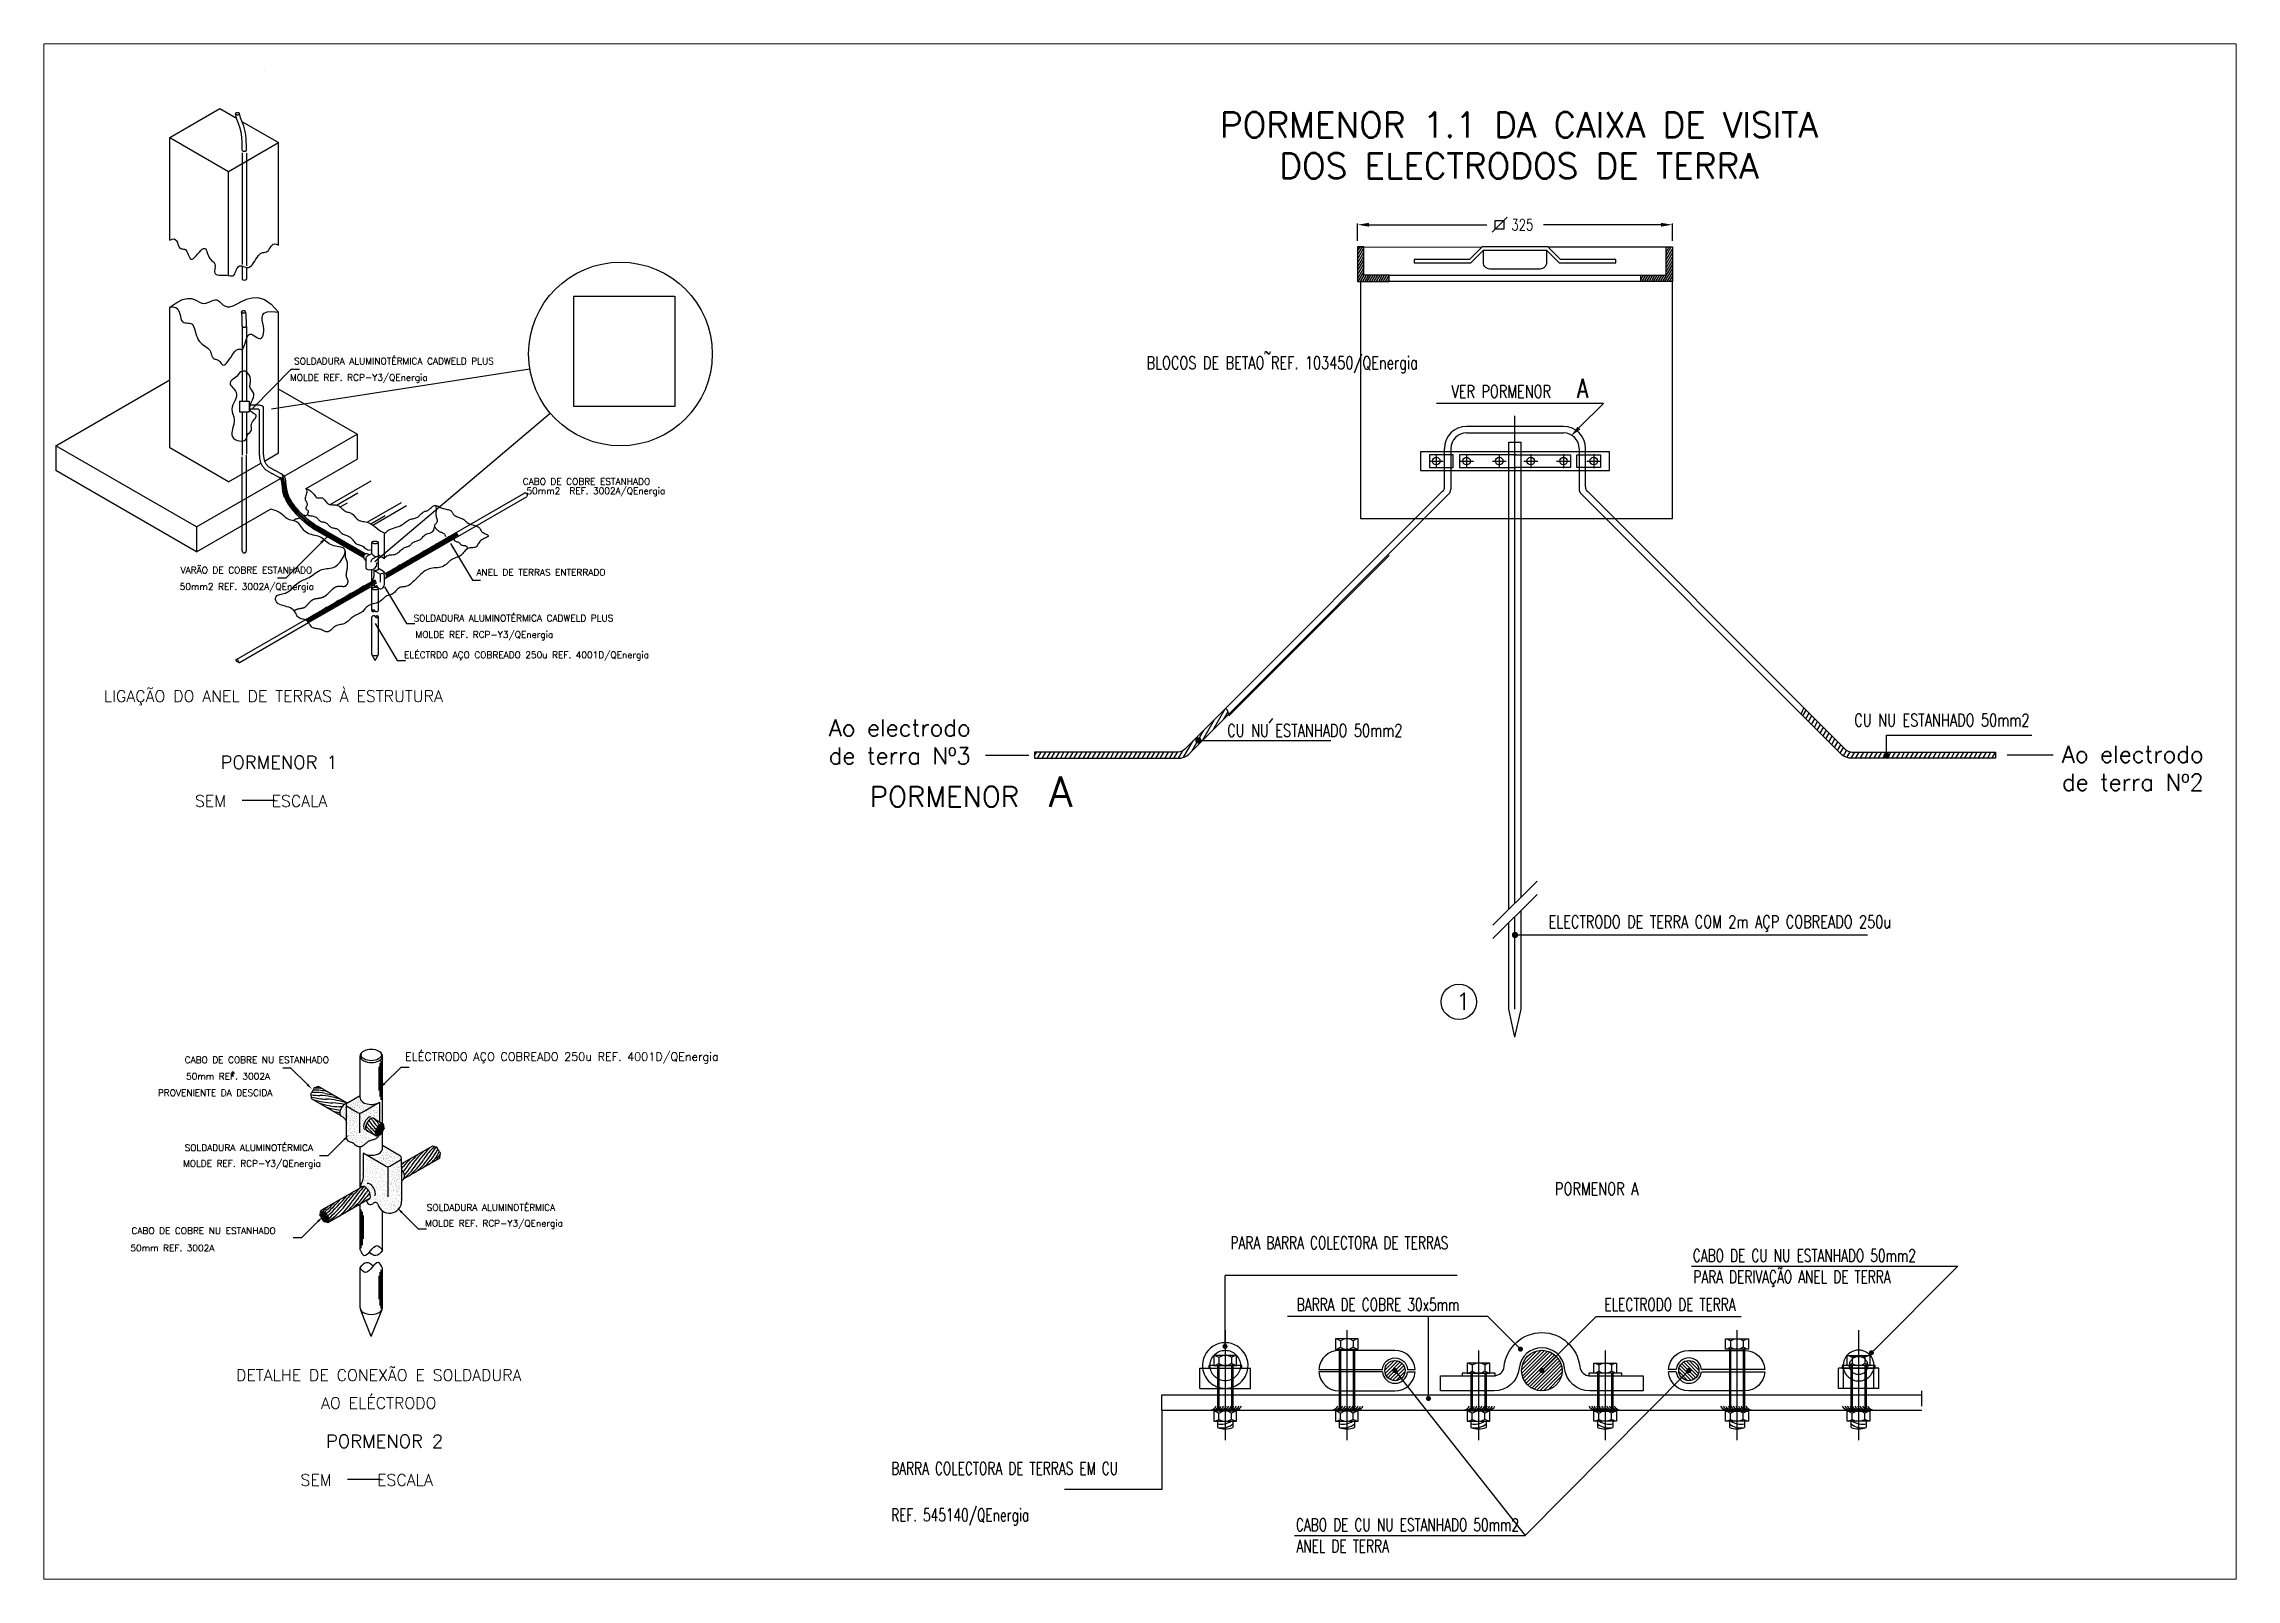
# Paper-space layout 'Layout1' of a CAD drawing. Extents: x 1.14 to 10.3, y 0.8 to 7.21.
# The model-space entities are those that its viewports show. They can reach past a viewport. Long polylines and large blocks are cut down to what shows.
import ezdxf
from ezdxf.enums import TextEntityAlignment as Align

# ---------------------------------------------------------------- set-up
doc = ezdxf.new("R2010")
doc.units = 0
doc.header["$LTSCALE"] = 1.7
doc.header["$MEASUREMENT"] = 0
for name, pattern in [('DASHDOT', [1, 0.5, -0.25, 0, -0.25]), ('DASHEDX2', [1.5, 1, -0.5]), ('HIDDEN', [0.375, 0.25, -0.125])]:
    doc.linetypes.add(name, pattern=pattern)
doc.layers.get('0').update_dxf_attribs({"linetype": 'CONTINUOUS'})
doc.layers.get('Defpoints').update_dxf_attribs({"linetype": 'CONTINUOUS'})
for name, color, linetype in [('1', 1, 'CONTINUOUS'), ('2', 2, 'CONTINUOUS'), ('3', 3, 'CONTINUOUS'), ('C01', 1, 'CONTINUOUS'), ('C02', 2, 'CONTINUOUS'), ('C03', 3, 'CONTINUOUS'), ('C04', 4, 'CONTINUOUS'), ('C05', 4, 'CONTINUOUS'), ('Cotação', 9, 'CONTINUOUS'), ('Eixo', 8, 'CONTINUOUS'), ('Elec', 2, 'CONTINUOUS'), ('Electrico', 2, 'CONTINUOUS'), ('HATCH', 15, 'CONTINUOUS'), ('Material', 3, 'CONTINUOUS'), ('Texto', 3, 'CONTINUOUS')]:
    doc.layers.add(name, color=color, linetype=linetype)
doc.styles.add('100CL', font='romans.shx', dxfattribs={"height": 2.5})
doc.styles.add('140CL', font='romans.shx', dxfattribs={"height": 3.5})
doc.styles.add('80CL', font='romans.shx', dxfattribs={"height": 2})
doc.styles.add('SIMPLEX', font='SIMPLEX', dxfattribs={"width": 0.8})
doc.styles.get("Standard").update_dxf_attribs({"font": 'romans.shx'})
doc.dimstyles.new('Torcato', dxfattribs={"dimscale": 0.2, "dimtxt": 2, "dimasz": 2.5, "dimexe": 1.25, "dimexo": 0.625, "dimtad": 1, "dimtxsty": 'Standard', "dimcen": 2.5, "dimclrd": 8, "dimclre": 8, "dimclrt": 3, "dimadec": 0, "dimazin": 0, "dimtfac": 1, "dimtmove": 0, "dimatfit": 3, "dimfxl": 1, "dimarcsym": 0})
picture_1 = doc.add_image_def('image1.bmp', size_in_pixel=(249, 271))

psp = doc.layouts.get("Layout1")

msp = doc.modelspace()

# ---------------------------------------------------------------- texts
at = {"color": 3, "insert": (5826.87, -2748), "char_height": 2.5, "width": 110.75, "attachment_point": 1}
msp.add_mtext('ELÉCTRODO AÇO COBREADO 250u REF. 4001D/QEnergia', dxfattribs=at)
at = {"layer": '1', "color": 2, "style": 'SIMPLEX', "width": 0.7}
for s, p in [('PARA BARRA COLECTORA DE TERRAS', (6078.06, -2807.8)), ('CABO DE CU NU ESTANHADO 50mm2', (6218.74, -2811.69)), ('PARA DERIVAÇÃO ANEL DE TERRA', (6218.91, -2818.19)), ('BARRA DE COBRE 30x5mm', (6098.23, -2826.61)), ('ELECTRODO DE TERRA', (6191.85, -2826.61)), ('BARRA COLECTORA DE TERRAS EM CU ', (5974.81, -2876.44)), ('REF. 545140/QEnergia', (5974.81, -2890.61)), ('CABO DE CU NU ESTANHADO 50mm2', (6097.97, -2893.59)), ('ANEL DE TERRA', (6098.13, -2900.09))]:
    msp.add_text(s, height=3.8546, dxfattribs=at).set_placement(p)
at = {"layer": '3', "style": 'SIMPLEX'}
for s, height, p in [('PORMENOR 1.1 DA CAIXA DE VISITA', 7.6639, (6165.82, -2469.63)), ('DOS ELECTRODOS DE TERRA', 7.6639, (6165.82, -2482.07)), ('PORMENOR', 6.167, (5991, -2673.23)), ('A', 9.25, (6026.36, -2673.23))]:
    msp.add_text(s, height=height, dxfattribs=at).set_placement(p, align=Align.CENTER)
at = {"layer": 'C03', "style": '100CL'}
for s, height, p in [('MOLDE REF. RCP-Y3/QEnergia', 2.0004, (5791.87, -2543.63)), ('SOLDADURA ALUMINOTÉRMICA CADWELD PLUS', 2, (5793.12, -2538.64)), ('CABO DE COBRE ESTANHADO', 2, (5862.72, -2575.27)), ('50mm2  REF. 3002A/QEnergia', 2, (5863.85, -2578.1)), ('VARÃO DE COBRE ESTANHADO', 2, (5758.6, -2602.24)), ('ANEL DE TERRAS ENTERRADO', 2.0004, (5848.62, -2602.91)), ('50mm2 REF. 3002A/QEnergia', 2, (5758.31, -2607.24)), ('SOLDADURA ALUMINOTÉRMICA CADWELD PLUS', 2.0004, (5829.48, -2616.85)), ('MOLDE REF. RCP-Y3/QEnergia', 2.0004, (5830.07, -2621.85)), ('ELÉCTRDO AÇO COBREADO 250u REF. 4001D/QEnergia', 2.0004, (5826.61, -2628.03)), ('MOLDE REF. RCP-Y3/QEnergia', 2.0004, (5759.34, -2782.75)), ('MOLDE REF. RCP-Y3/QEnergia', 2.0004, (5833.01, -2800.95))]:
    msp.add_text(s, height=height, dxfattribs=at).set_placement(p)
at = {"layer": 'C03', "style": '80CL'}
for s, height, p in [('CABO DE COBRE NU ESTANHADO', 2, (5759.83, -2750.24)), ('50mm REF. 3002A ', 2, (5760.27, -2755.23)), ('2', 1, (5774.05, -2754.35)), ('PROVENIENTE DA DESCIDA', 2, (5751.69, -2760.23)), ('SOLDADURA ALUMINOTÉRMICA ', 2, (5759.81, -2776.95)), ('SOLDADURA ALUMINOTÉRMICA ', 2, (5833.48, -2795.16)), ('CABO DE COBRE NU ESTANHADO', 2, (5743.65, -2802.2)), ('50mm REF. 3002A ', 2, (5743.34, -2807.46))]:
    msp.add_text(s, height=height, dxfattribs=at).set_placement(p, align=Align.MIDDLE_LEFT)
at = {"layer": 'C04', "color": 5, "style": '140CL'}
for s, p in [('LIGAÇÃO DO ANEL DE TERRAS À ESTRUTURA', (5786.79, -2642.39)), ('DETALHE DE CONEXÃO E SOLDADURA', (5818.89, -2848.94)), ('AO ELÉCTRODO', (5818.89, -2857.45))]:
    msp.add_text(s, height=3.5, dxfattribs=at).set_placement(p, align=Align.BOTTOM_CENTER)
at = {"layer": 'C04', "color": 4, "style": '140CL'}
msp.add_text('PORMENOR 1', height=4, dxfattribs=at).set_placement((5770.74, -2661.72))
at = {"layer": 'C04', "color": 5, "style": '100CL'}
for p in [(5762.98, -2673.23), (5795.08, -2879.78)]:
    msp.add_text('SEM     ESCALA', height=3.5, dxfattribs=at).set_placement(p)
at = {"layer": 'C05', "style": '140CL'}
msp.add_text('PORMENOR 2', height=4, dxfattribs=at).set_placement((5802.84, -2868.27))
at = {"layer": 'Cotação', "style": 'SIMPLEX', "width": 0.75}
msp.add_text('325', height=3.449, dxfattribs=at).set_placement((6163.55, -2497.89))
at = {"layer": 'Elec', "color": 3}
for s, insert, char_height, attachment_point in [('Ao electrodo\\Pde terra Nº3', (5998.99, -2660.27), 5.1092, 9), ('Ao electrodo\\Pde terra Nº2', (6331.06, -2654.72), 5.1092, 1), ('1', (6146.73, -2729.86), 5.11, 1)]:
    msp.add_mtext(s, dxfattribs=dict(at, insert=insert, char_height=char_height, attachment_point=attachment_point))
at = {"layer": 'Material', "style": 'SIMPLEX', "width": 0.75}
for s, height, p in [('~', 2.87, (6088.2, -2536.35)), ('BLOCOS DE BETAO REF. 103450/QEnergia', 3.8319, (6052.55, -2540.07))]:
    msp.add_text(s, height=height, dxfattribs=at).set_placement(p)
at = {"layer": 'Texto', "style": 'SIMPLEX', "width": 0.75}
for s, height, p in [('VER PORMENOR ', 3.8319, (6145.3, -2548.8)), ('A', 5.75, (6183.51, -2548.8)), ('CU NU ESTANHADO 50mm2', 3.8319, (6077.05, -2651.91)), ('CU NU ESTANHADO 50mm2', 3.8319, (6267.87, -2648.77)), ('ELECTRODO DE TERRA COM 2m AÇP COBREADO 250u', 3.8319, (6174.85, -2710.15)), ('PORMENOR A', 3.832, (6176.81, -2791.36))]:
    msp.add_text(s, height=height, dxfattribs=at).set_placement(p)

# ---------------------------------------------------------------- blocks, each defined once
blk = doc.blocks.new('*X6')
at = {"color": 0}
for p, q in [((97.52, 89.53), (97.62, 89.71)), ((97.52, 88.9), (97.98, 89.71)), ((97.52, 88.28), (98.34, 89.71)), ((97.52, 87.65), (98.52, 89.38)), ((97.52, 87.03), (98.52, 88.76)), ((97.52, 86.4), (98.52, 88.13)), ((97.52, 85.78), (98.52, 87.51)), ((93.52, 84.47), (93.94, 85.21)), ((93.52, 85.1), (93.58, 85.21)), ((93.72, 84.21), (94.3, 85.21)), ((94.08, 84.21), (94.66, 85.21)), ((94.45, 84.21), (95.02, 85.21)), ((94.81, 84.21), (95.38, 85.21)), ((95.17, 84.21), (95.74, 85.21)), ((95.53, 84.21), (96.1, 85.21)), ((95.89, 84.21), (96.47, 85.21)), ((96.25, 84.21), (96.83, 85.21)), ((96.61, 84.21), (97.19, 85.21)), ((96.97, 84.21), (98.52, 86.88)), ((97.33, 84.21), (98.52, 86.26)), ((97.69, 84.21), (98.52, 85.63)), ((98.05, 84.21), (98.52, 85.01)), ((98.41, 84.21), (98.52, 84.38))]:
    blk.add_line(p, q, dxfattribs=at)
blk = doc.blocks.new('*X5')
at = {"color": 0}
for p, q in [((48.52, 88.41), (49.27, 89.71)), ((48.52, 89.03), (48.91, 89.71)), ((48.52, 89.66), (48.55, 89.71)), ((48.52, 87.78), (49.52, 89.51)), ((48.52, 87.16), (49.52, 88.89)), ((48.52, 86.53), (49.52, 88.26)), ((48.52, 85.91), (49.52, 87.64)), ((48.52, 85.28), (49.52, 87.01)), ((48.52, 84.66), (49.52, 86.39)), ((48.62, 84.21), (49.52, 85.76)), ((48.98, 84.21), (49.56, 85.21)), ((49.34, 84.21), (49.92, 85.21)), ((49.7, 84.21), (50.28, 85.21)), ((50.06, 84.21), (50.64, 85.21)), ((50.42, 84.21), (51, 85.21)), ((50.78, 84.21), (51.36, 85.21)), ((51.14, 84.21), (51.72, 85.21)), ((51.5, 84.21), (52.08, 85.21)), ((51.87, 84.21), (52.44, 85.21)), ((52.23, 84.21), (52.8, 85.21)), ((52.59, 84.21), (53.16, 85.21)), ((52.95, 84.21), (53.52, 85.19)), ((53.31, 84.21), (53.52, 84.57))]:
    blk.add_line(p, q, dxfattribs=at)
blk = doc.blocks.new('*X4')
at = {"color": 0}
for p, q in [((119.24, 15.27), (119.75, 16.17)), ((119.69, 14.81), (120.21, 15.71)), ((120.15, 14.36), (120.67, 15.25)), ((120.61, 13.9), (121.13, 14.8)), ((121.07, 13.44), (121.58, 14.34)), ((121.52, 12.98), (122.04, 13.88)), ((121.98, 12.53), (122.5, 13.42)), ((122.44, 12.07), (122.96, 12.97)), ((122.9, 11.61), (123.41, 12.51)), ((123.35, 11.15), (123.87, 12.05)), ((123.81, 10.7), (124.33, 11.59)), ((124.27, 10.24), (124.79, 11.14)), ((124.73, 9.78), (125.24, 10.68)), ((125.18, 9.32), (125.7, 10.22)), ((125.67, 8.92), (126.17, 9.78)), ((126.23, 8.64), (126.75, 9.54)), ((126.88, 8.52), (127.46, 9.51)), ((127.6, 8.51), (128.18, 9.51)), ((128.32, 8.51), (128.9, 9.51)), ((129.05, 8.51), (129.62, 9.51)), ((129.77, 8.51), (130.35, 9.51)), ((130.49, 8.51), (131.07, 9.51)), ((131.21, 8.51), (131.79, 9.51)), ((131.93, 8.51), (132.51, 9.51)), ((132.65, 8.51), (133.23, 9.51)), ((133.38, 8.51), (133.95, 9.51)), ((134.1, 8.51), (134.68, 9.51)), ((134.82, 8.51), (135.4, 9.51)), ((135.54, 8.51), (136.12, 9.51)), ((136.26, 8.51), (136.84, 9.51)), ((136.98, 8.51), (137.56, 9.51)), ((137.71, 8.51), (138.28, 9.51)), ((138.43, 8.51), (139.01, 9.51)), ((139.15, 8.51), (139.73, 9.51)), ((139.87, 8.51), (140.45, 9.51)), ((140.59, 8.51), (141.17, 9.51)), ((141.31, 8.51), (141.89, 9.51)), ((142.04, 8.51), (142.61, 9.51)), ((142.76, 8.51), (143.34, 9.51)), ((143.48, 8.51), (144.06, 9.51)), ((144.2, 8.51), (144.78, 9.51)), ((144.92, 8.51), (145.5, 9.51)), ((145.65, 8.51), (146.22, 9.51)), ((146.37, 8.51), (146.94, 9.51)), ((147.09, 8.51), (147.67, 9.51)), ((147.81, 8.51), (148.39, 9.51)), ((148.53, 8.51), (149.11, 9.51)), ((149.25, 8.51), (149.81, 9.47))]:
    blk.add_line(p, q, dxfattribs=at)
blk = doc.blocks.new('*X3')
at = {"color": 0}
for p, q in [((23.87, 11.35), (25.81, 14.7)), ((25.58, 13.06), (27.51, 16.4)), ((27.29, 14.76), (27.94, 15.9)), ((20.89, 8.68), (22.39, 11.28)), ((22.17, 9.64), (24.1, 12.99)), ((-2.78, 8.94), (-2.45, 9.51)), ((-2.3, 8.51), (-1.72, 9.51)), ((-1.58, 8.51), (-1, 9.51)), ((-0.86, 8.51), (-0.28, 9.51)), ((-0.14, 8.51), (0.44, 9.51)), ((0.59, 8.51), (1.16, 9.51)), ((1.31, 8.51), (1.88, 9.51)), ((2.03, 8.51), (2.61, 9.51)), ((2.75, 8.51), (3.33, 9.51)), ((3.47, 8.51), (4.05, 9.51)), ((4.19, 8.51), (4.77, 9.51)), ((4.92, 8.51), (5.49, 9.51)), ((5.64, 8.51), (6.21, 9.51)), ((6.36, 8.51), (6.94, 9.51)), ((7.08, 8.51), (7.66, 9.51)), ((7.8, 8.51), (8.38, 9.51)), ((8.52, 8.51), (9.1, 9.51)), ((9.25, 8.51), (9.82, 9.51)), ((9.97, 8.51), (10.55, 9.51)), ((10.69, 8.51), (11.27, 9.51)), ((11.41, 8.51), (11.99, 9.51)), ((12.13, 8.51), (12.71, 9.51)), ((12.85, 8.51), (13.43, 9.51)), ((13.58, 8.51), (14.15, 9.51)), ((14.3, 8.51), (14.88, 9.51)), ((15.02, 8.51), (15.6, 9.51)), ((15.74, 8.51), (16.32, 9.51)), ((16.46, 8.51), (17.04, 9.51)), ((17.18, 8.51), (17.76, 9.51)), ((17.91, 8.51), (18.48, 9.51)), ((18.63, 8.51), (19.21, 9.51)), ((19.35, 8.51), (19.93, 9.51)), ((20.07, 8.52), (20.77, 9.73))]:
    blk.add_line(p, q, dxfattribs=at)
blk = doc.blocks.new('*X8')
at = {"color": 0}
for p, q in [((252.35, 423.47), (256.2, 427.32)), ((252.51, 422.21), (257.46, 427.17)), ((252.94, 421.23), (258.44, 426.73)), ((253.04, 425.57), (254.1, 426.64)), ((253.57, 420.45), (259.23, 426.1)), ((254.38, 419.84), (259.83, 425.29)), ((255.39, 419.44), (260.23, 424.28)), ((256.71, 419.34), (260.33, 422.97))]:
    blk.add_line(p, q, dxfattribs=at)
blk = doc.blocks.new('*X7')
at = {"color": 0}
for p, q in [((306.36, 423.74), (313.94, 431.32)), ((306.41, 422.37), (315.3, 431.27)), ((306.63, 425.42), (312.25, 431.05)), ((306.64, 421.19), (316.49, 431.04)), ((307.01, 420.15), (317.53, 430.67)), ((307.49, 419.21), (318.46, 430.19)), ((308.05, 428.26), (309.42, 429.63)), ((308.07, 418.37), (319.3, 429.61)), ((308.73, 417.63), (320.05, 428.94)), ((309.49, 416.97), (320.71, 428.19)), ((310.34, 416.4), (321.27, 427.34)), ((311.29, 415.94), (321.74, 426.39)), ((312.34, 415.58), (322.09, 425.33)), ((313.54, 415.37), (322.31, 424.13)), ((314.94, 415.35), (322.33, 422.74)), ((316.68, 415.67), (322, 421))]:
    blk.add_line(p, q, dxfattribs=at)

# ---------------------------------------------------------------- linework, layer by layer
for p, q in [((6117.62, -2513.47), (6117.62, -2585.55)), ((6212.53, -2585.55), (6212.53, -2513.47)), ((5783.79, -2551.71), (5783.59, -2551.36)), ((5783.59, -2551.36), (5783.59, -2551.36)), ((5783.59, -2551.36), (5783.59, -2551.36)), ((5783.59, -2551.36), (5783.59, -2551.36)), ((5783.79, -2551.71), (5783.79, -2551.71)), ((6117.62, -2585.55), (6212.53, -2585.55)), ((6027.57, -2880.97), (6027.57, -2880.97))]:
    msp.add_line(p, q)
at = {"color": 1}
for p, q in [((5786.3, -2552.21), (5864.86, -2539.98)), ((5817.7, -2598.64), (5871.09, -2553.51))]:
    msp.add_line(p, q, dxfattribs=at)
at = {"color": 3}
for p, q in [((5778.6, -2544.38), (5778.6, -2549.82)), ((5782.59, -2551.02), (5779.44, -2551.02)), ((5779.44, -2552.15), (5782.2, -2552.15)), ((5782.2, -2552.15), (5782.55, -2552.58)), ((5782.55, -2552.98), (5782.55, -2552.58)), ((5782.55, -2559.2), (5782.55, -2552.98)), ((5783.59, -2551.36), (5782.59, -2551.02)), ((5783.79, -2553.03), (5783.79, -2551.71)), ((5782.55, -2566.39), (5782.55, -2559.2)), ((5783.79, -2566.15), (5783.79, -2559.06)), ((5789.29, -2574.6), (5789.6, -2576.95)), ((5790.56, -2574.52), (5790.85, -2576.72))]:
    msp.add_line(p, q, dxfattribs=at)
at = {"color": 2}
for p, q in [((5776.49, -2549.82), (5779.44, -2549.82)), ((5776.49, -2549.82), (5776.49, -2553.11)), ((5776.49, -2553.11), (5779.44, -2553.11)), ((5779.44, -2549.82), (5779.44, -2553.11)), ((6057.18, -2856.75), (6057.18, -2880.97)), ((6057.18, -2880.97), (6027.57, -2880.97))]:
    msp.add_line(p, q, dxfattribs=at)
at = {"color": 3}
msp.add_lwpolyline([(5783.79, -2559.06), (5783.79, -2553.03)], dxfattribs=at)
at = {"color": 1}
msp.add_circle((5892.43, -2535.48), 27.94, dxfattribs=at)
at = {"layer": '1'}
for p, q in [((6218.31, -2812.99), (6299.42, -2812.99)), ((6299.42, -2812.99), (6273.09, -2839.32)), ((6076.39, -2837.4), (6076.39, -2815.79)), ((6146.99, -2815.79), (6076.39, -2815.79)), ((6156.32, -2828.26), (6095.4, -2828.26)), ((6138.3, -2853.24), (6138.3, -2828.26)), ((6156.32, -2828.26), (6166.28, -2838.22)), ((6189.32, -2828.26), (6172.82, -2844.76)), ((6189.32, -2828.26), (6233.43, -2828.26)), ((6068.75, -2843.99), (6084.17, -2843.99)), ((6068.75, -2850.16), (6068.75, -2843.99)), ((6084.17, -2850.16), (6084.17, -2843.99)), ((6128.11, -2844.76), (6167.69, -2894.88)), ((6131.94, -2845.15), (6134.28, -2845.15)), ((6167.69, -2894.88), (6217.53, -2844.76)), ((6213.7, -2845.15), (6211.37, -2845.15)), ((6263.02, -2850.16), (6263.02, -2843.99)), ((6275.35, -2843.99), (6263.02, -2843.99)), ((6264.56, -2850.16), (6264.56, -2843.99)), ((6273.81, -2850.16), (6273.81, -2843.99)), ((6275.35, -2850.16), (6275.35, -2843.99)), ((6057.18, -2852.12), (6288.46, -2852.12)), ((6057.18, -2856.75), (6057.18, -2852.12)), ((6068.75, -2850.16), (6084.17, -2850.16)), ((6275.35, -2850.16), (6263.02, -2850.16)), ((6288.46, -2855.56), (6288.46, -2850.93)), ((6057.18, -2856.75), (6288.46, -2856.75)), ((6097.53, -2894.88), (6167.69, -2894.88))]:
    msp.add_line(p, q, dxfattribs=at)
at = {"layer": '1', "linetype": 'DASHDOT'}
for p, q in [((6076.46, -2832.43), (6076.46, -2865.96)), ((6113.46, -2832.43), (6113.46, -2865.96)), ((6232.18, -2832.43), (6232.18, -2865.96)), ((6269.19, -2832.43), (6269.19, -2865.96)), ((6153.55, -2838.6), (6153.55, -2865.96)), ((6192.09, -2838.6), (6192.09, -2865.96))]:
    msp.add_line(p, q, dxfattribs=at)
at = {"layer": '1'}
msp.add_lwpolyline([(6172.82, -2833.2, -0.383652), (6184.32, -2843.55, 0.383652), (6187.39, -2846.31), (6203.66, -2846.31), (6203.66, -2850.93), (6187.39, -2850.93, -0.383652), (6179.72, -2844.03, 0.383652), (6172.82, -2837.83, 0.383652), (6165.92, -2844.03, -0.383652), (6158.26, -2850.93), (6141.99, -2850.93), (6141.99, -2846.31), (6158.26, -2846.31, 0.383652), (6161.32, -2843.55, -0.383652)], format="xyb", close=True, dxfattribs=at)
for points in [[(6134.26, -2844.38, 0.396012), (6128.11, -2838.6), (6111.15, -2838.6, 0.396012), (6104.99, -2844.38), (6124.27, -2844.38, -0.904534), (6131.94, -2844.38), (6134.28, -2844.38)], [(6211.38, -2844.38, -0.396012), (6217.53, -2838.6), (6234.49, -2838.6, -0.396012), (6240.65, -2844.38), (6221.37, -2844.38, 0.904534), (6213.7, -2844.38), (6211.37, -2844.38)], [(6124.27, -2845.15), (6104.99, -2845.15, 0.396012), (6111.15, -2850.93), (6128.11, -2850.93, 0.396012), (6134.26, -2845.15)], [(6221.37, -2845.15), (6240.65, -2845.15, -0.396012), (6234.49, -2850.93), (6217.53, -2850.93, -0.396012), (6211.38, -2845.15)]]:
    msp.add_lwpolyline(points, format="xyb", dxfattribs=at)
for points in [[(6079.93, -2843.22), (6071.45, -2843.22), (6071.45, -2843.99), (6081.47, -2843.99), (6081.47, -2843.22)], [(6157.02, -2845.54), (6148.54, -2845.54), (6148.54, -2846.31), (6158.56, -2846.31), (6158.56, -2845.54)], [(6195.56, -2845.54), (6187.08, -2845.54), (6187.08, -2846.31), (6197.11, -2846.31), (6197.11, -2845.54)], [(6272.65, -2843.25), (6264.17, -2843.25), (6264.17, -2844.02), (6274.2, -2844.02), (6274.2, -2843.25)]]:
    msp.add_lwpolyline(points, close=True, dxfattribs=at)
at = {"layer": '1', "linetype": 'HIDDEN'}
for centre, radius in [((6076.46, -2843.22), 4.63), ((6269.19, -2843.22), 2.77)]:
    msp.add_circle(centre, radius, dxfattribs=at)
at = {"layer": '1'}
for centre, radius in [((6128.11, -2844.76), 3.08), ((6172.82, -2844.76), 6.17), ((6217.53, -2844.76), 3.08)]:
    msp.add_circle(centre, radius, dxfattribs=at)
for centre, radius, start, end in [((6076.46, -2843.22), 6.94, 353.62063, 186.37937), ((6269.19, -2843.22), 4.69, 353.62063, 186.37937), ((6128.11, -2844.76), 3.85, 185.73917, 354.26083), ((6217.53, -2844.76), 3.85, 185.73917, 354.26083), ((6071.62, -2854.41), 2.4, 283.51048, 331.51493), ((6072.39, -2854.41), 2.4, 283.51048, 331.51493), ((6073.16, -2854.41), 2.4, 283.51048, 331.51493), ((6073.93, -2854.41), 2.4, 283.51048, 331.51493), ((6074.7, -2854.41), 2.4, 283.51048, 331.51493), ((6075.47, -2854.41), 2.4, 283.51048, 331.51493), ((6076.24, -2854.41), 2.4, 283.51048, 331.51493), ((6077.01, -2854.41), 2.4, 283.51048, 331.51493), ((6077.79, -2854.41), 2.4, 283.51048, 331.51493), ((6078.56, -2854.41), 2.4, 283.51048, 331.51493), ((6079.33, -2854.41), 2.4, 283.51048, 331.51493), ((6108.62, -2854.41), 2.4, 283.51048, 331.51493), ((6109.39, -2854.41), 2.4, 283.51048, 331.51493), ((6110.16, -2854.41), 2.4, 283.51048, 331.51493), ((6110.93, -2854.41), 2.4, 283.51048, 331.51493), ((6111.71, -2854.41), 2.4, 283.51048, 331.51493), ((6112.48, -2854.41), 2.4, 283.51048, 331.51493), ((6113.25, -2854.41), 2.4, 283.51048, 331.51493), ((6114.02, -2854.41), 2.4, 283.51048, 331.51493), ((6114.79, -2854.41), 2.4, 283.51048, 331.51493), ((6115.56, -2854.41), 2.4, 283.51048, 331.51493), ((6116.33, -2854.41), 2.4, 283.51048, 331.51493), ((6148.71, -2854.41), 2.4, 283.51048, 331.51493), ((6149.48, -2854.41), 2.4, 283.51048, 331.51493), ((6150.25, -2854.41), 2.4, 283.51048, 331.51493), ((6151.02, -2854.41), 2.4, 283.51048, 331.51493), ((6151.79, -2854.41), 2.4, 283.51048, 331.51493), ((6152.56, -2854.41), 2.4, 283.51048, 331.51493), ((6153.33, -2854.41), 2.4, 283.51048, 331.51493), ((6154.11, -2854.41), 2.4, 283.51048, 331.51493), ((6154.88, -2854.41), 2.4, 283.51048, 331.51493), ((6155.65, -2854.41), 2.4, 283.51048, 331.51493), ((6156.42, -2854.41), 2.4, 283.51048, 331.51493), ((6189.22, -2854.41), 2.4, 208.48507, 256.48952), ((6190, -2854.41), 2.4, 208.48507, 256.48952), ((6190.77, -2854.41), 2.4, 208.48507, 256.48952), ((6191.54, -2854.41), 2.4, 208.48507, 256.48952), ((6192.31, -2854.41), 2.4, 208.48507, 256.48952), ((6193.08, -2854.41), 2.4, 208.48507, 256.48952), ((6193.85, -2854.41), 2.4, 208.48507, 256.48952), ((6194.62, -2854.41), 2.4, 208.48507, 256.48952), ((6195.39, -2854.41), 2.4, 208.48507, 256.48952), ((6196.16, -2854.41), 2.4, 208.48507, 256.48952), ((6196.93, -2854.41), 2.4, 208.48507, 256.48952), ((6229.31, -2854.41), 2.4, 208.48507, 256.48952), ((6230.08, -2854.41), 2.4, 208.48507, 256.48952), ((6230.85, -2854.41), 2.4, 208.48507, 256.48952), ((6231.63, -2854.41), 2.4, 208.48507, 256.48952), ((6232.4, -2854.41), 2.4, 208.48507, 256.48952), ((6233.17, -2854.41), 2.4, 208.48507, 256.48952), ((6233.94, -2854.41), 2.4, 208.48507, 256.48952), ((6234.71, -2854.41), 2.4, 208.48507, 256.48952), ((6235.48, -2854.41), 2.4, 208.48507, 256.48952), ((6236.25, -2854.41), 2.4, 208.48507, 256.48952), ((6237.02, -2854.41), 2.4, 208.48507, 256.48952), ((6266.32, -2854.41), 2.4, 208.48507, 256.48952), ((6267.09, -2854.41), 2.4, 208.48507, 256.48952), ((6267.86, -2854.41), 2.4, 208.48507, 256.48952), ((6268.63, -2854.41), 2.4, 208.48507, 256.48952), ((6269.4, -2854.41), 2.4, 208.48507, 256.48952), ((6270.17, -2854.41), 2.4, 208.48507, 256.48952), ((6270.94, -2854.41), 2.4, 208.48507, 256.48952), ((6271.71, -2854.41), 2.4, 208.48507, 256.48952), ((6272.48, -2854.41), 2.4, 208.48507, 256.48952), ((6273.25, -2854.41), 2.4, 208.48507, 256.48952), ((6274.03, -2854.41), 2.4, 208.48507, 256.48952)]:
    msp.add_arc(centre, radius, start, end, dxfattribs=at)
at = {"layer": '1', "linetype": 'HIDDEN'}
for centre, radius in [((6076.46, -2843.22), 6.94), ((6269.19, -2843.22), 4.69)]:
    msp.add_arc(centre, radius, 186.37937, 353.62063, dxfattribs=at)
at = {"layer": '2'}
for p, q in [((6110.38, -2835.13), (6111.53, -2835.71)), ((6111.53, -2835.71), (6112.69, -2835.13)), ((6115.39, -2835.71), (6114.23, -2835.13)), ((6116.54, -2835.13), (6115.39, -2835.71)), ((6229.1, -2835.13), (6230.25, -2835.71)), ((6230.25, -2835.71), (6231.41, -2835.13)), ((6234.11, -2835.71), (6232.95, -2835.13)), ((6235.27, -2835.13), (6234.11, -2835.71)), ((6073.37, -2840.14), (6074.53, -2840.72)), ((6074.53, -2840.72), (6075.69, -2840.14)), ((6074.53, -2840.72), (6074.53, -2842.64)), ((6078.38, -2840.72), (6077.23, -2840.14)), ((6079.54, -2840.14), (6078.38, -2840.72)), ((6078.38, -2840.72), (6078.38, -2842.64)), ((6110.38, -2838.21), (6111.53, -2837.63)), ((6111.53, -2835.71), (6111.53, -2837.63)), ((6111.53, -2837.63), (6112.69, -2838.21)), ((6115.39, -2837.63), (6114.23, -2838.21)), ((6115.39, -2835.71), (6115.39, -2837.63)), ((6116.54, -2838.21), (6115.39, -2837.63)), ((6229.1, -2838.21), (6230.25, -2837.63)), ((6230.25, -2835.71), (6230.25, -2837.63)), ((6230.25, -2837.63), (6231.41, -2838.21)), ((6234.11, -2837.63), (6232.95, -2838.21)), ((6234.11, -2835.71), (6234.11, -2837.63)), ((6235.27, -2838.21), (6234.11, -2837.63)), ((6266.1, -2840.14), (6267.26, -2840.72)), ((6267.26, -2840.72), (6268.41, -2840.14)), ((6267.26, -2840.72), (6267.26, -2842.64)), ((6271.11, -2840.72), (6269.96, -2840.14)), ((6272.27, -2840.14), (6271.11, -2840.72)), ((6271.11, -2840.72), (6271.11, -2842.64)), ((6073.37, -2843.22), (6074.53, -2842.64)), ((6074.53, -2842.64), (6075.69, -2843.22)), ((6078.38, -2842.64), (6077.23, -2843.22)), ((6079.54, -2843.22), (6078.38, -2842.64)), ((6150.47, -2842.45), (6151.62, -2843.03)), ((6150.47, -2845.54), (6151.62, -2844.96)), ((6151.62, -2843.03), (6152.78, -2842.45)), ((6151.62, -2843.03), (6151.62, -2844.96)), ((6151.62, -2844.96), (6152.78, -2845.54)), ((6155.48, -2843.03), (6154.32, -2842.45)), ((6155.48, -2844.96), (6154.32, -2845.54)), ((6156.63, -2842.45), (6155.48, -2843.03)), ((6155.48, -2843.03), (6155.48, -2844.96)), ((6156.63, -2845.54), (6155.48, -2844.96)), ((6189.01, -2842.45), (6190.17, -2843.03)), ((6189.01, -2845.54), (6190.17, -2844.96)), ((6190.17, -2843.03), (6191.32, -2842.45)), ((6190.17, -2843.03), (6190.17, -2844.96)), ((6190.17, -2844.96), (6191.32, -2845.54)), ((6194.02, -2843.03), (6192.87, -2842.45)), ((6194.02, -2844.96), (6192.87, -2845.54)), ((6195.18, -2842.45), (6194.02, -2843.03)), ((6194.02, -2843.03), (6194.02, -2844.96)), ((6195.18, -2845.54), (6194.02, -2844.96)), ((6266.1, -2843.22), (6267.26, -2842.64)), ((6267.26, -2842.64), (6268.41, -2843.22)), ((6271.11, -2842.64), (6269.96, -2843.22)), ((6272.27, -2843.22), (6271.11, -2842.64)), ((6073.37, -2857.1), (6074.53, -2857.68)), ((6073.37, -2860.18), (6074.53, -2859.6)), ((6074.14, -2860.18), (6074.14, -2862.11)), ((6074.53, -2857.68), (6075.69, -2857.1)), ((6074.53, -2859.6), (6074.53, -2857.68)), ((6074.53, -2859.6), (6075.69, -2860.18)), ((6078.38, -2857.68), (6077.23, -2857.1)), ((6078.38, -2859.6), (6077.23, -2860.18)), ((6079.54, -2857.1), (6078.38, -2857.68)), ((6078.38, -2859.6), (6078.38, -2857.68)), ((6079.54, -2860.18), (6078.38, -2859.6)), ((6078.77, -2860.18), (6078.77, -2862.11)), ((6110.38, -2857.1), (6111.53, -2857.68)), ((6110.38, -2860.18), (6111.53, -2859.6)), ((6111.15, -2860.18), (6111.15, -2862.11)), ((6111.53, -2857.68), (6112.69, -2857.1)), ((6111.53, -2859.6), (6111.53, -2857.68)), ((6111.53, -2859.6), (6112.69, -2860.18)), ((6115.39, -2857.68), (6114.23, -2857.1)), ((6115.39, -2859.6), (6114.23, -2860.18)), ((6116.54, -2857.1), (6115.39, -2857.68)), ((6115.39, -2859.6), (6115.39, -2857.68)), ((6116.54, -2860.18), (6115.39, -2859.6)), ((6115.77, -2860.18), (6115.77, -2862.11)), ((6150.47, -2857.1), (6151.62, -2857.68)), ((6150.47, -2860.18), (6151.62, -2859.6)), ((6151.24, -2860.18), (6151.24, -2862.11)), ((6151.62, -2857.68), (6152.78, -2857.1)), ((6151.62, -2859.6), (6151.62, -2857.68)), ((6151.62, -2859.6), (6152.78, -2860.18)), ((6155.48, -2857.68), (6154.32, -2857.1)), ((6155.48, -2859.6), (6154.32, -2860.18)), ((6156.63, -2857.1), (6155.48, -2857.68)), ((6155.48, -2859.6), (6155.48, -2857.68)), ((6156.63, -2860.18), (6155.48, -2859.6)), ((6155.86, -2860.18), (6155.86, -2862.11)), ((6189.01, -2857.1), (6190.17, -2857.68)), ((6189.01, -2860.18), (6190.17, -2859.6)), ((6189.78, -2860.18), (6189.78, -2862.11)), ((6190.17, -2857.68), (6191.32, -2857.1)), ((6190.17, -2859.6), (6190.17, -2857.68)), ((6190.17, -2859.6), (6191.32, -2860.18)), ((6194.02, -2857.68), (6192.87, -2857.1)), ((6194.02, -2859.6), (6192.87, -2860.18)), ((6195.18, -2857.1), (6194.02, -2857.68)), ((6194.02, -2859.6), (6194.02, -2857.68)), ((6195.18, -2860.18), (6194.02, -2859.6)), ((6194.41, -2860.18), (6194.41, -2862.11)), ((6229.1, -2857.1), (6230.25, -2857.68)), ((6229.1, -2860.18), (6230.25, -2859.6)), ((6229.87, -2860.18), (6229.87, -2862.11)), ((6230.25, -2857.68), (6231.41, -2857.1)), ((6230.25, -2859.6), (6230.25, -2857.68)), ((6230.25, -2859.6), (6231.41, -2860.18)), ((6234.11, -2857.68), (6232.95, -2857.1)), ((6234.11, -2859.6), (6232.95, -2860.18)), ((6235.27, -2857.1), (6234.11, -2857.68)), ((6234.11, -2859.6), (6234.11, -2857.68)), ((6235.27, -2860.18), (6234.11, -2859.6)), ((6234.49, -2860.18), (6234.49, -2862.11)), ((6266.1, -2857.1), (6267.26, -2857.68)), ((6266.1, -2860.18), (6267.26, -2859.6)), ((6266.87, -2860.18), (6266.87, -2862.11)), ((6267.26, -2857.68), (6268.41, -2857.1)), ((6267.26, -2859.6), (6267.26, -2857.68)), ((6267.26, -2859.6), (6268.41, -2860.18)), ((6271.11, -2857.68), (6269.96, -2857.1)), ((6271.11, -2859.6), (6269.96, -2860.18)), ((6272.27, -2857.1), (6271.11, -2857.68)), ((6271.11, -2859.6), (6271.11, -2857.68)), ((6272.27, -2860.18), (6271.11, -2859.6)), ((6271.5, -2860.18), (6271.5, -2862.11))]:
    msp.add_line(p, q, dxfattribs=at)
at = {"layer": '2', "color": 1, "linetype": 'HIDDEN'}
for p, q in [((6111.15, -2838.21), (6111.15, -2857.1)), ((6111.53, -2838.21), (6111.53, -2857.1)), ((6115.39, -2838.21), (6115.39, -2857.1)), ((6115.77, -2838.21), (6115.77, -2857.1)), ((6229.87, -2838.21), (6229.87, -2857.1)), ((6230.25, -2838.21), (6230.25, -2857.1)), ((6234.11, -2838.21), (6234.11, -2857.1)), ((6234.49, -2838.21), (6234.49, -2857.1)), ((6074.14, -2843.22), (6074.14, -2857.1)), ((6074.53, -2843.22), (6074.53, -2857.1)), ((6078.38, -2843.22), (6078.38, -2857.1)), ((6078.77, -2843.22), (6078.77, -2857.1)), ((6151.24, -2845.54), (6151.24, -2857.1)), ((6151.62, -2845.54), (6151.62, -2857.1)), ((6155.48, -2845.54), (6155.48, -2857.1)), ((6155.86, -2845.54), (6155.86, -2857.1)), ((6189.78, -2845.54), (6189.78, -2857.1)), ((6190.17, -2845.54), (6190.17, -2857.1)), ((6194.02, -2845.54), (6194.02, -2857.1)), ((6194.41, -2845.54), (6194.41, -2857.1)), ((6266.87, -2843.22), (6266.87, -2857.1)), ((6267.26, -2843.22), (6267.26, -2857.1)), ((6271.11, -2843.22), (6271.11, -2857.1)), ((6271.5, -2843.22), (6271.5, -2857.1))]:
    msp.add_line(p, q, dxfattribs=at)
at = {"layer": '2'}
for points in [[(6116.93, -2838.21), (6116.93, -2835.13), (6109.99, -2835.13), (6109.99, -2838.21)], [(6228.71, -2838.21), (6228.71, -2835.13), (6235.65, -2835.13), (6235.65, -2838.21)], [(6079.93, -2843.22), (6079.93, -2840.14), (6072.99, -2840.14), (6072.99, -2843.22)], [(6265.72, -2843.22), (6265.72, -2840.14), (6272.65, -2840.14), (6272.65, -2843.22)], [(6157.02, -2845.54), (6157.02, -2842.45), (6150.08, -2842.45), (6150.08, -2845.54)], [(6188.63, -2845.54), (6188.63, -2842.45), (6195.56, -2842.45), (6195.56, -2845.54)], [(6079.93, -2860.18), (6079.93, -2857.1), (6072.99, -2857.1), (6072.99, -2860.18)], [(6116.93, -2860.18), (6116.93, -2857.1), (6109.99, -2857.1), (6109.99, -2860.18)], [(6157.02, -2860.18), (6157.02, -2857.1), (6150.08, -2857.1), (6150.08, -2860.18)], [(6188.63, -2860.18), (6188.63, -2857.1), (6195.56, -2857.1), (6195.56, -2860.18)], [(6228.71, -2860.18), (6228.71, -2857.1), (6235.65, -2857.1), (6235.65, -2860.18)], [(6265.72, -2860.18), (6265.72, -2857.1), (6272.65, -2857.1), (6272.65, -2860.18)]]:
    msp.add_lwpolyline(points, close=True, dxfattribs=at)
at = {"layer": '2', "const_width": 0.771}
for points in [[(6076.01, -2837.4, 1), (6076.78, -2837.4, 1)], [(6165.89, -2838.22, 1), (6166.67, -2838.22, 1)], [(6272.7, -2839.32, 1), (6273.47, -2839.32, 1)], [(6127.72, -2844.76, 1), (6128.49, -2844.76, 1)], [(6172.44, -2844.76, 1), (6173.21, -2844.76, 1)], [(6217.15, -2844.76, 1), (6217.92, -2844.76, 1)], [(6137.91, -2853.24, 1), (6138.68, -2853.24, 1)]]:
    msp.add_lwpolyline(points, format="xyb", close=True, dxfattribs=at)
at = {"layer": '2'}
for centre, radius, start, end in [((6075.21, -2855.32), 5.73, 259.24537, 302.00874), ((6075.21, -2856.48), 5.73, 259.24537, 308.3311), ((6112.22, -2855.32), 5.73, 259.24537, 302.00874), ((6112.22, -2856.48), 5.73, 259.24537, 308.3311), ((6152.31, -2855.32), 5.73, 259.24537, 302.00874), ((6152.31, -2856.48), 5.73, 259.24537, 308.3311), ((6193.34, -2856.48), 5.73, 231.6689, 280.75463), ((6193.34, -2855.32), 5.73, 237.99126, 280.75463), ((6233.42, -2856.48), 5.73, 231.6689, 280.75463), ((6233.42, -2855.32), 5.73, 237.99126, 280.75463), ((6270.43, -2856.48), 5.73, 231.6689, 280.75463), ((6270.43, -2855.32), 5.73, 237.99126, 280.75463), ((6076.46, -2855.36), 7.13, 251.07536, 288.92464), ((6113.46, -2855.36), 7.13, 251.07536, 288.92464), ((6153.55, -2855.36), 7.13, 251.07536, 288.92464), ((6192.09, -2855.36), 7.13, 251.07536, 288.92464), ((6232.18, -2855.36), 7.13, 251.07536, 288.92464), ((6269.19, -2855.36), 7.13, 251.07536, 288.92464)]:
    msp.add_arc(centre, radius, start, end, dxfattribs=at)
at = {"layer": 'C01', "linetype": 'DASHEDX2'}
for p, q in [((5777.34, -2474.25), (5777.34, -2508.25)), ((5778.6, -2474.37), (5778.6, -2508.67)), ((5777.34, -2526.96), (5777.34, -2545.15)), ((5778.6, -2527.09), (5778.6, -2544.38)), ((5777.34, -2595.39), (5777.34, -2566.8)), ((5778.6, -2595.49), (5778.6, -2566.23)), ((5841.94, -2590.11), (5863, -2577.95)), ((5842.99, -2590.97), (5864.05, -2578.81)), ((5816.77, -2613.66), (5816.77, -2606.85)), ((5818.79, -2613.5), (5818.79, -2606.85)), ((5775.44, -2628.51), (5796.5, -2616.35)), ((5776.49, -2629.37), (5797.55, -2617.21)), ((5816.77, -2626.94), (5816.77, -2615.51)), ((5818.79, -2626.94), (5818.79, -2615.34)), ((5817.78, -2628.7), (5816.77, -2626.94)), ((5817.78, -2628.7), (5818.79, -2626.94))]:
    msp.add_line(p, q, dxfattribs=at)
at = {"layer": 'C01'}
for p, q in [((5790.07, -2576.99), (5788.95, -2573)), ((5790.44, -2577.07), (5789.32, -2573.08)), ((5790.72, -2576.28), (5789.6, -2572.29)), ((5790.72, -2576.95), (5789.6, -2572.96)), ((5804.13, -2581.28), (5816.59, -2574.09)), ((5790.22, -2579.1), (5789.64, -2576.97)), ((5791.02, -2580.67), (5790.05, -2577.11)), ((5791.51, -2581.1), (5790.41, -2577.09)), ((5791.81, -2580.9), (5790.69, -2576.91)), ((5792.18, -2580.71), (5791.03, -2577.75)), ((5792.71, -2582.99), (5791.51, -2581.1)), ((5794.47, -2583.79), (5791.68, -2579.42)), ((5793.96, -2584.3), (5791.81, -2580.9)), ((5794.22, -2584.05), (5792.18, -2580.71)), ((5806.02, -2581.45), (5812.52, -2577.7)), ((5807.13, -2582), (5809.34, -2580.73)), ((5815.38, -2586.65), (5825.77, -2580.65)), ((5817.06, -2587.52), (5827.38, -2581.56)), ((5795.88, -2586.23), (5793.96, -2584.3)), ((5794.73, -2583.54), (5794.07, -2582.64)), ((5798.2, -2588.05), (5794.22, -2584.05)), ((5799.75, -2589.09), (5794.47, -2583.79)), ((5800.41, -2589.25), (5794.73, -2583.54)), ((5800.62, -2588.96), (5796.39, -2584.98)), ((5800.83, -2588.66), (5798.74, -2586.87)), ((5816.48, -2587.14), (5820.88, -2584.6)), ((5802.11, -2590.46), (5800.41, -2589.25)), ((5805.42, -2592.37), (5800.62, -2588.96)), ((5808.74, -2594.29), (5800.83, -2588.66)), ((5812.05, -2596.2), (5801.03, -2588.37)), ((5814.28, -2597.34), (5804.35, -2590.29)), ((5814.34, -2596.94), (5807.66, -2592.2)), ((5814.5, -2596.62), (5810.98, -2594.11)), ((5836.54, -2593.23), (5824.09, -2601.88)), ((5840.26, -2591.08), (5827.81, -2599.74)), ((5842.37, -2590.05), (5831.53, -2597.59)), ((5842.74, -2590.23), (5835.25, -2595.44)), ((5842.95, -2590.53), (5838.97, -2593.3)), ((5842.97, -2590.95), (5842.69, -2591.15)), ((5814.77, -2596.36), (5814.29, -2596.03)), ((5825.39, -2599.67), (5821.14, -2602.62)), ((5832.82, -2595.38), (5821.24, -2603.43)), ((5829.11, -2597.52), (5821.25, -2602.99)), ((5810.51, -2608.26), (5798.06, -2616.91)), ((5814.34, -2606.04), (5801.78, -2614.77)), ((5817.3, -2604.42), (5805.5, -2612.62)), ((5817.51, -2604.71), (5809.22, -2610.47)), ((5817.64, -2605.05), (5812.94, -2608.33)), ((5817.68, -2605.46), (5816.65, -2606.18)), ((5821.67, -2601.82), (5820.96, -2602.31)), ((5799.36, -2614.7), (5796.79, -2616.48)), ((5803.08, -2612.55), (5797.1, -2616.7)), ((5806.79, -2610.4), (5797.36, -2616.96)), ((5818.97, -2759.5), (5818.97, -2752.39)), ((5819.32, -2761.39), (5819.32, -2751.25)), ((5819.67, -2762.34), (5819.67, -2750.54)), ((5819.7, -2769.86), (5818.92, -2768.94)), ((5813.55, -2807.53), (5813.55, -2795.73)), ((5813.9, -2806.59), (5813.9, -2796.44)), ((5814.25, -2804.69), (5814.25, -2797.58)), ((5819.32, -2824.94), (5819.32, -2814.8)), ((5819.67, -2825.89), (5819.67, -2814.08)), ((5818.97, -2823.04), (5818.97, -2815.93))]:
    msp.add_line(p, q, dxfattribs=at)
at = {"layer": 'C01', "linetype": 'DASHEDX2'}
for points in [[(5816.77, -2606.85, -0.236645), (5816.81, -2606.76, -0.085557), (5817.06, -2606.63, -0.043156), (5817.36, -2606.56, -0.031861), (5817.78, -2606.54, -0.031861), (5818.19, -2606.56, -0.043156), (5818.49, -2606.63, -0.085557), (5818.74, -2606.76, -0.236645), (5818.79, -2606.85)], [(5816.77, -2626.94, 0.236645), (5816.81, -2627.04, 0.085557), (5817.06, -2627.16, 0.043156), (5817.36, -2627.23, 0.031861), (5817.78, -2627.25, 0.031861), (5818.19, -2627.23, 0.043156), (5818.49, -2627.16, 0.085557), (5818.74, -2627.04, 0.236645), (5818.79, -2626.94, 0.236645)]]:
    msp.add_lwpolyline(points, format="xyb", dxfattribs=at)
for centre, radius, start, end in [((5863.43, -2578.56), 0.738, 343.4713, 125.0199), ((5777.97, -2595.34), 0.638, 184.15451, 346.69338), ((5817.26, -2613.95), 0.581, 37.13817, 149.23764), ((5817.22, -2613.07), 0.741, 232.63443, 313.74139), ((5818.23, -2613.23), 0.626, 217.13817, 334.37216), ((5817.33, -2615.78), 0.626, 37.13817, 154.37216), ((5818.34, -2615.93), 0.741, 52.63443, 133.74139), ((5818.29, -2615.05), 0.581, 217.13817, 329.23764)]:
    msp.add_arc(centre, radius, start, end, dxfattribs=at)
at = {"layer": 'C01'}
for centre, radius, start, end in [((5775.62, -2629.05), 0.577, 21.2792, 108.62477), ((5776.17, -2628.45), 0.731, 184.20447, 277.51681), ((5776.55, -2628.96), 0.404, 162.63193, 262.25384), ((5800.76, -2741.02), 20.01, 263.17093, 270.54592), ((5804.11, -2737.63), 24.58, 256.63993, 267.30418), ((5799.36, -2776.96), 16.81, 78.87721, 92.40275), ((5799.45, -2774.79), 15.36, 75.51478, 91.41627), ((5800.01, -2766.14), 7.34, 76.65606, 93.01042), ((5800.33, -2780.84), 19.82, 68.48026, 88.21026), ((5806.69, -2743.55), 17.4, 256.40905, 264.23554), ((5806.11, -2738.79), 24.58, 252.69582, 267.30418), ((5808.11, -2739.95), 24.58, 252.69582, 267.30418), ((5810.11, -2741.1), 24.58, 252.69582, 263.22418), ((5802.33, -2782), 19.82, 69.82662, 88.21026), ((5812.11, -2742.26), 24.58, 252.69582, 258.12739), ((5804.34, -2783.15), 19.82, 78.01179, 88.21026), ((5806.34, -2784.31), 19.82, 86.04082, 88.21026), ((5806.46, -2776.23), 12.96, 34.52425, 38.86121), ((5811.84, -2774.3), 8.35, 38.48649, 48.82269), ((5828.42, -2756.72), 19.82, 226.91457, 231.51974), ((5830.42, -2757.88), 19.82, 218.71276, 231.51974), ((5828.08, -2760.47), 15.57, 214.89669, 229.11699), ((5806.99, -2773.75), 10.28, 29.59786, 30.00443), ((5826.52, -2762.2), 12.41, 211.40438, 228.59562), ((5834.73, -2755.74), 21.96, 216.77146, 223.22854), ((5826.64, -2762.96), 10.3, 216.60689, 223.39311), ((5845.29, -2798.35), 24.58, 132.69582, 142.32219), ((5843.29, -2799.51), 24.58, 132.69582, 135.23696), ((5847.3, -2797.2), 24.58, 132.69582, 147.30418), ((5847.3, -2797.2), 24.58, 132.69582, 147.30418), ((5813.77, -2771.17), 19.82, 310.57945, 328.21026), ((5815.77, -2770.01), 19.82, 308.48026, 328.21026), ((5849.3, -2796.04), 24.58, 132.69582, 147.30418), ((5817.77, -2768.86), 19.82, 308.48026, 328.21026), ((5851.3, -2794.89), 24.58, 132.69582, 147.30418), ((5822.37, -2770.45), 16.06, 307.32054, 333.79604), ((5847.84, -2789.83), 17.87, 132.83607, 148.3691), ((5829.67, -2775.29), 8.1, 303.23114, 338.3699), ((5772.89, -2735.89), 75.47, 324.88336, 327.06829), ((5833.19, -2777.34), 4.61, 309.26947, 338.15924), ((5809.77, -2773.48), 19.82, 326.92073, 328.21026), ((5811.77, -2772.32), 19.82, 318.93351, 328.21026), ((5781.07, -2772.44), 31.61, 311.09747, 314.63662), ((5780.67, -2770.46), 33.9, 310.0075, 316.54225), ((5727.84, -2718.99), 108.31, 313.81215, 317.17615), ((5728.08, -2721.12), 107.42, 314.39006, 319.09954), ((5793.99, -2783.71), 18.21, 301.59066, 326.80529), ((5782.63, -2773.69), 32.5, 310.38887, 321.3523), ((5794.19, -2782.52), 19.82, 309.23062, 328.21026), ((5827.95, -2808.37), 24.58, 132.69582, 144.18148), ((5796.19, -2781.36), 19.82, 309.23062, 328.21026), ((5836.77, -2814.28), 34.4, 133.07036, 143.20776), ((5798.19, -2780.21), 19.82, 309.23062, 328.21026), ((5831.72, -2806.24), 24.58, 134.74716, 147.30418), ((5800.19, -2779.05), 19.82, 309.23062, 323.78062), ((5833.72, -2805.08), 24.58, 139.5097, 147.30418), ((5835.72, -2803.93), 24.58, 144.80819, 147.30418)]:
    msp.add_arc(centre, radius, start, end, dxfattribs=at)
at = {"layer": 'C02'}
for p, q in [((5784.03, -2449.25), (5784.03, -2449.25)), ((5755.29, -2469.61), (5770.49, -2460.83)), ((5770.49, -2460.83), (5775.59, -2463.77)), ((5777.27, -2464.74), (5788.42, -2471.18)), ((5755.29, -2500.85), (5755.29, -2469.61)), ((5755.29, -2469.61), (5773.21, -2479.96)), ((5773.21, -2479.96), (5788.42, -2471.18)), ((5788.42, -2502.42), (5788.42, -2471.18)), ((5773.21, -2511.6), (5773.21, -2479.96)), ((5755.29, -2563.99), (5755.29, -2521.22)), ((5788.42, -2565.56), (5788.42, -2522.79)), ((5780.53, -2551.96), (5792.25, -2540.14)), ((5792.25, -2540.14), (5794.75, -2540.14)), ((5720.6, -2563.38), (5755.29, -2543.36)), ((5812.27, -2559.92), (5788.42, -2546.15)), ((5790.12, -2572.7), (5812.27, -2559.92)), ((5812.27, -2559.92), (5812.27, -2567.52)), ((5763.44, -2588.11), (5720.6, -2563.38)), ((5720.6, -2563.38), (5720.6, -2570.98)), ((5773.21, -2574.34), (5755.29, -2563.99)), ((5784.12, -2568.04), (5788.42, -2565.56)), ((5796.83, -2576.43), (5812.27, -2567.52)), ((5763.44, -2595.71), (5720.6, -2570.98)), ((5763.44, -2588.11), (5789.04, -2573.33)), ((5773.21, -2574.34), (5783.02, -2568.68)), ((5763.44, -2595.71), (5785.91, -2582.74)), ((5763.44, -2588.11), (5763.44, -2595.71)), ((5803.05, -2591.18), (5790.61, -2603.73)), ((5816.77, -2596.28), (5816.77, -2592.81)), ((5818.79, -2601.04), (5818.79, -2592.81)), ((5820.68, -2597.8), (5820.68, -2590.2)), ((5840.67, -2593.11), (5847.39, -2604.33)), ((5814.93, -2597.68), (5814.93, -2600.42)), ((5816.59, -2598.8), (5816.66, -2598.2)), ((5816.77, -2604.65), (5816.77, -2601.06)), ((5817, -2597.79), (5818.54, -2596.99)), ((5817.4, -2601.32), (5817.4, -2603.09)), ((5819.02, -2602.26), (5817.42, -2601.32)), ((5820.68, -2597.8), (5818.79, -2596.71)), ((5820.34, -2601.61), (5818.83, -2600.75)), ((5790.61, -2603.73), (5788.11, -2603.73)), ((5816.77, -2606.85), (5816.77, -2606.11)), ((5819.32, -2602.36), (5819.32, -2604.94)), ((5819.68, -2602.3), (5820.42, -2602.03)), ((5820.52, -2602.77), (5820.52, -2601.88)), ((5820.52, -2602.77), (5820.52, -2605.83)), ((5820.64, -2606.3), (5827.36, -2617.52)), ((5847.39, -2604.33), (5849.89, -2604.33)), ((5817.78, -2617.47), (5824.49, -2628.7)), ((5827.36, -2617.52), (5829.86, -2617.52)), ((5824.49, -2628.7), (5826.99, -2628.7)), ((5792.16, -2752.73), (5789.66, -2752.73)), ((5792.16, -2752.73), (5797.16, -2757.73)), ((5813.2, -2761.81), (5813.2, -2749.05)), ((5820.02, -2769.57), (5820.02, -2749.05)), ((5825.67, -2752.4), (5820.67, -2757.4)), ((5825.67, -2752.4), (5828.17, -2752.4)), ((5809.22, -2763.34), (5800.58, -2758.35)), ((5809.33, -2763.26), (5813.2, -2761.03)), ((5807.23, -2767.12), (5798.43, -2762.04)), ((5807.6, -2766.24), (5807.6, -2766.24)), ((5807.66, -2767.22), (5807.66, -2767.22)), ((5807.69, -2766.84), (5807.69, -2766.84)), ((5807.79, -2764.84), (5807.79, -2764.84)), ((5807.84, -2765.82), (5807.84, -2765.82)), ((5807.87, -2765.44), (5807.87, -2765.44)), ((5807.91, -2766.31), (5807.91, -2766.31)), ((5808.1, -2764.92), (5808.1, -2764.92)), ((5808.18, -2766.82), (5808.18, -2766.82)), ((5808.19, -2766.68), (5808.19, -2766.68)), ((5808.25, -2767.66), (5808.25, -2767.66)), ((5808.28, -2767.28), (5808.28, -2767.28)), ((5808.35, -2766.66), (5808.35, -2766.66)), ((5808.36, -2765.42), (5808.36, -2765.42)), ((5808.54, -2765.26), (5808.54, -2765.26)), ((5808.59, -2766.22), (5808.59, -2766.22)), ((5808.69, -2764.72), (5808.69, -2764.72)), ((5808.71, -2767.47), (5808.71, -2767.47)), ((5808.76, -2767.26), (5808.76, -2767.26)), ((5808.78, -2764.83), (5808.78, -2764.83)), ((5808.79, -2766.72), (5808.79, -2766.72)), ((5808.84, -2766.15), (5808.84, -2766.15)), ((5808.89, -2766.08), (5808.89, -2766.08)), ((5808.89, -2766.9), (5808.89, -2766.9)), ((5808.94, -2765.73), (5808.94, -2765.73)), ((5808.94, -2767.1), (5808.94, -2767.1)), ((5808.98, -2763.87), (5808.98, -2773.84)), ((5808.98, -2765.32), (5808.98, -2765.32)), ((5809.02, -2764.75), (5809.02, -2764.75)), ((5809.08, -2765.5), (5809.08, -2765.5)), ((5809.09, -2766.56), (5809.09, -2766.56)), ((5809.24, -2766.52), (5809.24, -2766.52)), ((5809.3, -2767.91), (5809.3, -2767.91)), ((5809.3, -2767.95), (5809.3, -2767.95)), ((5812.36, -2766.23), (5809.33, -2764.48)), ((5809.33, -2766.63), (5809.33, -2766.63)), ((5809.35, -2767.56), (5809.35, -2767.56)), ((5809.38, -2767.16), (5809.38, -2767.16)), ((5809.41, -2765.85), (5809.41, -2765.85)), ((5809.48, -2767.38), (5809.48, -2767.38)), ((5809.53, -2767.13), (5809.53, -2767.13)), ((5809.57, -2764.54), (5809.57, -2764.54)), ((5809.59, -2765.28), (5809.59, -2765.28)), ((5809.66, -2764.64), (5809.66, -2764.64)), ((5809.74, -2763.87), (5809.74, -2763.87)), ((5809.86, -2765.14), (5809.86, -2765.14)), ((5809.92, -2763.3), (5809.92, -2763.3)), ((5810.02, -2766.63), (5810.02, -2766.63)), ((5810.05, -2767.96), (5810.05, -2767.96)), ((5810.09, -2767.33), (5810.09, -2767.33)), ((5810.16, -2764.43), (5810.16, -2764.43)), ((5810.16, -2765.86), (5810.16, -2765.86)), ((5810.23, -2767.8), (5810.23, -2767.8)), ((5810.25, -2764.53), (5810.25, -2764.53)), ((5810.32, -2763.76), (5810.32, -2763.76)), ((5810.32, -2768.18), (5810.32, -2768.18)), ((5810.35, -2764.64), (5810.35, -2764.64)), ((5810.42, -2765.34), (5810.42, -2765.34)), ((5810.45, -2765.03), (5810.45, -2765.03)), ((5810.49, -2763.88), (5810.49, -2763.88)), ((5810.49, -2767.07), (5810.49, -2767.07)), ((5810.51, -2763.19), (5810.51, -2763.19)), ((5810.52, -2766.69), (5810.52, -2766.69)), ((5810.53, -2765.53), (5810.53, -2765.53)), ((5810.62, -2765.63), (5810.62, -2765.63)), ((5810.63, -2768.26), (5810.63, -2768.26)), ((5810.67, -2763.72), (5810.67, -2763.72)), ((5810.69, -2764.86), (5810.69, -2764.86)), ((5810.71, -2767.3), (5810.71, -2767.3)), ((5810.74, -2766.17), (5810.74, -2766.17)), ((5810.82, -2765.08), (5810.82, -2765.08)), ((5810.82, -2766.13), (5810.82, -2766.13)), ((5810.85, -2764.71), (5810.85, -2764.71)), ((5810.88, -2764.29), (5810.88, -2764.29)), ((5810.88, -2766.63), (5810.88, -2766.63)), ((5810.94, -2764.53), (5810.94, -2764.53)), ((5811, -2765.23), (5811, -2765.23)), ((5811, -2767.9), (5811, -2767.9)), ((5811.06, -2766.05), (5811.06, -2766.05)), ((5811.07, -2764.18), (5811.07, -2764.18)), ((5811.08, -2763.47), (5811.08, -2763.47)), ((5811.08, -2763.77), (5811.08, -2763.77)), ((5811.17, -2763.58), (5811.17, -2763.58)), ((5811.23, -2768.07), (5811.23, -2768.07)), ((5811.24, -2762.8), (5811.24, -2762.8)), ((5811.26, -2763.61), (5811.26, -2763.61)), ((5811.31, -2765.63), (5811.31, -2765.63)), ((5811.31, -2768.17), (5811.31, -2768.17)), ((5811.37, -2764.07), (5811.37, -2764.07)), ((5811.37, -2766.33), (5811.37, -2766.33)), ((5811.39, -2767.4), (5811.39, -2767.4)), ((5811.41, -2764.97), (5811.41, -2764.97)), ((5811.43, -2762.23), (5811.43, -2762.23)), ((5811.44, -2764.6), (5811.44, -2764.6)), ((5811.45, -2764.87), (5811.45, -2764.87)), ((5811.49, -2767.4), (5811.49, -2767.4)), ((5811.56, -2768.1), (5811.56, -2768.1)), ((5811.57, -2766.82), (5811.57, -2766.82)), ((5811.62, -2764.71), (5811.62, -2764.71)), ((5811.63, -2766.64), (5811.63, -2766.64)), ((5811.66, -2764.07), (5811.66, -2764.07)), ((5811.67, -2763.18), (5811.67, -2763.18)), ((5811.75, -2763.28), (5811.75, -2763.28)), ((5811.78, -2766.08), (5811.78, -2766.08)), ((5811.8, -2765.7), (5811.8, -2765.7)), ((5811.81, -2766.47), (5811.81, -2766.47)), ((5811.83, -2762.51), (5811.83, -2762.51)), ((5811.86, -2763.58), (5811.86, -2763.58)), ((5811.92, -2764.28), (5811.92, -2764.28)), ((5811.96, -2763.78), (5811.96, -2763.78)), ((5811.96, -2767.84), (5811.96, -2767.84)), ((5811.99, -2767.46), (5811.99, -2767.46)), ((5812, -2762.81), (5812, -2762.81)), ((5812, -2768.17), (5812, -2768.17)), ((5812.02, -2761.94), (5812.02, -2761.94)), ((5812.03, -2765.17), (5812.03, -2765.17)), ((5812.15, -2767.41), (5812.15, -2767.41)), ((5812.18, -2762.65), (5812.18, -2762.65)), ((5812.21, -2766.94), (5812.21, -2766.94)), ((5812.32, -2767.25), (5812.32, -2767.25)), ((5812.33, -2764.02), (5812.33, -2764.02)), ((5812.36, -2763.64), (5812.36, -2763.64)), ((5812.37, -2763.88), (5812.37, -2763.88)), ((5812.45, -2763.28), (5812.45, -2763.28)), ((5812.45, -2763.98), (5812.45, -2763.98)), ((5812.5, -2768.24), (5812.5, -2768.24)), ((5812.51, -2763.98), (5812.51, -2763.98)), ((5812.53, -2763.21), (5812.53, -2763.21)), ((5812.55, -2765.86), (5812.55, -2765.86)), ((5812.58, -2763.12), (5812.58, -2763.12)), ((5812.59, -2762.52), (5812.59, -2762.52)), ((5812.64, -2765.96), (5812.64, -2765.96)), ((5812.65, -2764.48), (5812.65, -2764.48)), ((5812.71, -2762.63), (5812.71, -2762.63)), ((5812.71, -2765.19), (5812.71, -2765.19)), ((5812.73, -2767.71), (5812.73, -2767.71)), ((5812.76, -2762.36), (5812.76, -2762.36)), ((5812.84, -2766.46), (5812.84, -2766.46)), ((5812.9, -2764.62), (5812.9, -2764.62)), ((5812.92, -2763.72), (5812.92, -2763.72)), ((5812.94, -2763.35), (5812.94, -2763.35)), ((5813.03, -2764.69), (5813.03, -2764.69)), ((5813.06, -2766.42), (5813.06, -2772.45)), ((5813.11, -2764.79), (5813.11, -2764.79)), ((5813.14, -2763.98), (5813.14, -2763.98)), ((5813.17, -2762.82), (5813.17, -2762.82)), ((5813.19, -2764.02), (5813.19, -2764.02)), ((5813.21, -2764.68), (5813.21, -2764.68)), ((5813.29, -2763.22), (5813.29, -2763.22)), ((5813.31, -2765.29), (5813.31, -2765.29)), ((5813.33, -2765.97), (5813.33, -2765.97)), ((5813.34, -2768.11), (5813.34, -2768.11)), ((5813.38, -2763.44), (5813.38, -2763.44)), ((5813.39, -2766.66), (5813.39, -2766.66)), ((5813.39, -2767.59), (5813.39, -2767.59)), ((5813.46, -2763.06), (5813.46, -2763.06)), ((5813.47, -2765.2), (5813.47, -2765.2)), ((5813.48, -2767.69), (5813.48, -2767.69)), ((5813.56, -2766.92), (5813.56, -2766.92)), ((5813.61, -2764.42), (5813.61, -2764.42)), ((5813.64, -2764.05), (5813.64, -2764.05)), ((5813.65, -2765.04), (5813.65, -2765.04)), ((5813.68, -2768.19), (5813.68, -2768.19)), ((5813.74, -2766.35), (5813.74, -2766.35)), ((5813.76, -2766.23), (5819.16, -2763.11)), ((5813.78, -2768.26), (5813.78, -2768.26)), ((5813.8, -2766.41), (5813.8, -2766.41)), ((5813.81, -2764.79), (5813.81, -2764.79)), ((5813.83, -2766.03), (5813.83, -2766.03)), ((5813.87, -2763.52), (5813.87, -2763.52)), ((5813.87, -2765.49), (5813.87, -2765.49)), ((5813.95, -2764.03), (5813.95, -2764.03)), ((5814.05, -2765.51), (5814.05, -2765.51)), ((5814.12, -2763.86), (5814.12, -2763.86)), ((5814.17, -2767.69), (5814.17, -2767.69)), ((5814.24, -2765.13), (5814.24, -2765.13)), ((5814.24, -2768.39), (5814.24, -2768.39)), ((5814.27, -2765.23), (5814.27, -2765.23)), ((5814.3, -2764.85), (5814.3, -2764.85)), ((5814.31, -2766.93), (5814.31, -2766.93)), ((5814.33, -2765.23), (5814.33, -2765.23)), ((5814.4, -2764.46), (5814.4, -2764.46)), ((5814.49, -2766.77), (5814.49, -2766.77)), ((5814.53, -2764.33), (5814.53, -2764.33)), ((5814.53, -2765.73), (5814.53, -2765.73)), ((5814.59, -2763.88), (5814.59, -2763.88)), ((5814.64, -2768.13), (5814.64, -2768.13)), ((5814.67, -2767.76), (5814.67, -2767.76)), ((5814.9, -2767.23), (5814.9, -2767.23)), ((5814.94, -2765.16), (5814.94, -2765.16)), ((5814.94, -2767), (5814.94, -2767)), ((5815.02, -2765.23), (5815.02, -2765.23)), ((5815.03, -2765.27), (5815.03, -2765.27)), ((5815.03, -2767.1), (5815.03, -2767.1)), ((5815.08, -2765.93), (5815.08, -2765.93)), ((5815.1, -2764.5), (5815.1, -2764.5)), ((5815.1, -2766.33), (5815.1, -2766.33)), ((5815.16, -2764.47), (5815.16, -2764.47)), ((5815.23, -2765.77), (5815.23, -2765.77)), ((5815.23, -2767.6), (5815.23, -2767.6)), ((5815.29, -2763.92), (5815.29, -2763.92)), ((5815.29, -2765.76), (5815.29, -2765.76)), ((5815.34, -2764.31), (5815.34, -2764.31)), ((5815.49, -2765.67), (5815.49, -2765.67)), ((5815.52, -2765.3), (5815.52, -2765.3)), ((5815.72, -2765.27), (5815.72, -2765.27)), ((5815.72, -2767.1), (5815.72, -2767.1)), ((5815.74, -2764.77), (5815.74, -2764.77)), ((5815.78, -2765.97), (5815.78, -2765.97)), ((5815.86, -2764.5), (5815.86, -2764.5)), ((5815.86, -2766.34), (5815.86, -2766.34)), ((5816.03, -2764.34), (5816.03, -2764.34)), ((5816.03, -2766.18), (5816.03, -2766.18)), ((5816.19, -2765.71), (5816.19, -2765.71)), ((5816.19, -2767.55), (5816.19, -2767.55)), ((5816.21, -2765.33), (5816.21, -2765.33)), ((5816.21, -2767.17), (5816.21, -2767.17)), ((5816.33, -2766.49), (5816.33, -2766.49)), ((5816.42, -2766.59), (5816.42, -2766.59)), ((5816.44, -2764.81), (5816.44, -2764.81)), ((5816.44, -2766.64), (5816.44, -2766.64)), ((5816.5, -2765.82), (5816.5, -2765.82)), ((5816.62, -2767.09), (5816.62, -2767.09)), ((5816.68, -2765.24), (5816.68, -2765.24)), ((5817.11, -2766.59), (5817.11, -2766.59)), ((5817.17, -2767.93), (5820.23, -2769.69)), ((5817.18, -2767.29), (5817.18, -2767.29)), ((5817.25, -2765.53), (5817.25, -2765.53)), ((5817.26, -2765.83), (5817.26, -2765.83)), ((5817.33, -2766.93), (5817.33, -2766.93)), ((5817.34, -2765.63), (5817.34, -2765.63)), ((5817.41, -2767.03), (5817.41, -2767.03)), ((5817.42, -2764.86), (5817.42, -2764.86)), ((5817.43, -2765.67), (5817.43, -2765.67)), ((5817.49, -2766.26), (5817.49, -2766.26)), ((5817.54, -2766.13), (5817.54, -2766.13)), ((5817.58, -2767.03), (5817.58, -2767.03)), ((5817.6, -2764.29), (5817.6, -2764.29)), ((5817.61, -2766.66), (5817.61, -2766.66)), ((5817.62, -2767.53), (5817.62, -2767.53)), ((5817.68, -2765.69), (5817.68, -2765.69)), ((5817.84, -2766.13), (5817.84, -2766.13)), ((5818.03, -2765.63), (5818.03, -2765.63)), ((5818.1, -2766.33), (5818.1, -2766.33)), ((5818.11, -2767.03), (5818.11, -2767.03)), ((5818.17, -2764.87), (5818.17, -2764.87)), ((5818.17, -2767.73), (5818.17, -2767.73)), ((5818.25, -2766.27), (5818.25, -2766.27)), ((5818.35, -2764.71), (5818.35, -2764.71)), ((5818.42, -2766.11), (5818.42, -2766.11)), ((5818.5, -2766.08), (5818.5, -2766.08)), ((5818.53, -2765.7), (5818.53, -2765.7)), ((5818.58, -2767.47), (5818.58, -2767.47)), ((5818.6, -2767.1), (5818.6, -2767.1)), ((5818.76, -2765.17), (5818.76, -2765.17)), ((5818.83, -2766.57), (5818.83, -2766.57)), ((5819.16, -2763.11), (5819.16, -2769.08)), ((5803.38, -2779.45), (5808.38, -2774.45)), ((5809.13, -2768.62), (5809.13, -2768.62)), ((5809.13, -2770.97), (5809.13, -2770.97)), ((5809.22, -2768.72), (5809.22, -2768.72)), ((5809.22, -2771.07), (5809.22, -2771.07)), ((5809.28, -2773.03), (5809.28, -2773.03)), ((5809.3, -2770.3), (5809.3, -2770.3)), ((5809.37, -2773.13), (5809.37, -2773.13)), ((5809.42, -2769.22), (5809.42, -2769.22)), ((5809.42, -2771.57), (5809.42, -2771.57)), ((5809.44, -2772.36), (5809.44, -2772.36)), ((5809.48, -2769.73), (5809.48, -2769.73)), ((5809.57, -2773.63), (5809.57, -2773.63)), ((5809.63, -2771.79), (5809.63, -2771.79)), ((5809.91, -2768.72), (5809.91, -2768.72)), ((5809.91, -2771.07), (5809.91, -2771.07)), ((5809.98, -2769.42), (5809.98, -2769.42)), ((5809.98, -2769.43), (5809.98, -2769.43)), ((5809.98, -2771.77), (5809.98, -2771.77)), ((5810.05, -2770.31), (5810.05, -2770.31)), ((5810.06, -2769.53), (5810.06, -2769.53)), ((5810.06, -2773.13), (5810.06, -2773.13)), ((5810.12, -2773.83), (5810.12, -2773.83)), ((5810.12, -2774.02), (5810.12, -2774.02)), ((5810.14, -2768.76), (5810.14, -2768.76)), ((5810.2, -2772.37), (5810.2, -2772.37)), ((5810.21, -2774.12), (5810.21, -2774.12)), ((5810.23, -2770.15), (5810.23, -2770.15)), ((5810.26, -2770.03), (5810.26, -2770.03)), ((5810.29, -2773.35), (5810.29, -2773.35)), ((5810.37, -2772.21), (5810.37, -2772.21)), ((5810.38, -2769.16), (5810.38, -2769.16)), ((5810.38, -2771.52), (5810.38, -2771.52)), ((5810.41, -2768.79), (5810.41, -2768.79)), ((5810.41, -2771.14), (5810.41, -2771.14)), ((5810.41, -2774.62), (5810.41, -2774.62)), ((5810.43, -2771.18), (5810.43, -2771.18)), ((5810.47, -2772.78), (5810.47, -2772.78)), ((5810.53, -2773.57), (5810.53, -2773.57)), ((5810.55, -2773.2), (5810.55, -2773.2)), ((5810.56, -2772.45), (5810.56, -2772.45)), ((5810.62, -2770.61), (5810.62, -2770.61)), ((5810.63, -2770.61), (5810.63, -2770.61)), ((5810.75, -2769.53), (5810.75, -2769.53)), ((5810.78, -2772.67), (5810.78, -2772.67)), ((5810.82, -2770.23), (5810.82, -2770.23)), ((5810.9, -2768.77), (5810.9, -2768.77)), ((5810.9, -2774.12), (5810.9, -2774.12)), ((5810.9, -2774.39), (5810.9, -2774.39)), ((5810.97, -2774.82), (5810.97, -2774.82)), ((5810.98, -2774.49), (5810.98, -2774.49)), ((5811.04, -2773.36), (5811.04, -2773.36)), ((5811.05, -2771.96), (5811.05, -2771.96)), ((5811.06, -2773.72), (5811.06, -2773.72)), ((5811.07, -2768.61), (5811.07, -2768.61)), ((5811.18, -2774.99), (5811.18, -2774.99)), ((5811.19, -2771.19), (5811.19, -2771.19)), ((5811.22, -2769.97), (5811.22, -2769.97)), ((5811.22, -2773.2), (5811.22, -2773.2)), ((5811.23, -2772.55), (5811.23, -2772.55)), ((5811.24, -2773.15), (5811.24, -2773.15)), ((5811.25, -2769.6), (5811.25, -2769.6)), ((5811.26, -2770.09), (5811.26, -2770.09)), ((5811.35, -2770.19), (5811.35, -2770.19)), ((5811.37, -2771.03), (5811.37, -2771.03)), ((5811.37, -2774.57), (5811.37, -2774.57)), ((5811.39, -2771.88), (5811.39, -2771.88)), ((5811.4, -2774.19), (5811.4, -2774.19)), ((5811.43, -2769.42), (5811.43, -2769.42)), ((5811.48, -2769.07), (5811.48, -2769.07)), ((5811.51, -2768.67), (5811.51, -2768.67)), ((5811.51, -2773.15), (5811.51, -2773.15)), ((5811.52, -2772.4), (5811.52, -2772.4)), ((5811.55, -2770.69), (5811.55, -2770.69)), ((5811.55, -2772.02), (5811.55, -2772.02)), ((5811.57, -2771.31), (5811.57, -2771.31)), ((5811.61, -2768.85), (5811.61, -2768.85)), ((5811.63, -2773.66), (5811.63, -2773.66)), ((5811.67, -2774.49), (5811.67, -2774.49)), ((5811.77, -2771.5), (5811.77, -2771.5)), ((5811.82, -2773.73), (5811.82, -2773.73)), ((5811.99, -2773.57), (5811.99, -2773.57)), ((5812, -2772.65), (5812, -2772.65)), ((5812.04, -2770.19), (5812.04, -2770.19)), ((5812.07, -2768.87), (5812.07, -2768.87)), ((5812.07, -2773.35), (5812.07, -2773.35)), ((5812.11, -2770.89), (5812.11, -2770.89)), ((5812.14, -2774.93), (5812.14, -2774.93)), ((5812.15, -2771.89), (5812.15, -2771.89)), ((5812.17, -2774.56), (5812.17, -2774.56)), ((5812.18, -2769.43), (5812.18, -2769.43)), ((5812.32, -2771.73), (5812.32, -2771.73)), ((5812.36, -2769.27), (5812.36, -2769.27)), ((5812.4, -2774.03), (5812.4, -2774.03)), ((5812.42, -2774.64), (5812.42, -2774.64)), ((5812.47, -2768.61), (5812.47, -2768.61)), ((5812.47, -2773.1), (5812.47, -2773.1)), ((5812.5, -2772.72), (5812.5, -2772.72)), ((5812.51, -2770.63), (5812.51, -2770.63)), ((5812.54, -2770.26), (5812.54, -2770.26)), ((5812.6, -2774.07), (5812.6, -2774.07)), ((5812.73, -2772.19), (5812.73, -2772.19)), ((5812.77, -2769.73), (5812.77, -2769.73)), ((5812.99, -2769.35), (5812.99, -2769.35)), ((5813.08, -2769.46), (5813.08, -2769.46)), ((5813.15, -2768.68), (5813.15, -2768.68)), ((5813.18, -2774.65), (5813.18, -2774.65)), ((5813.25, -2771.19), (5813.25, -2771.19)), ((5813.28, -2769.96), (5813.28, -2769.96)), ((5813.28, -2773.14), (5813.28, -2773.14)), ((5813.34, -2771.29), (5813.34, -2771.29)), ((5813.35, -2774.49), (5813.35, -2774.49)), ((5813.37, -2773.24), (5813.37, -2773.24)), ((5813.41, -2770.52), (5813.41, -2770.52)), ((5813.43, -2769.5), (5813.43, -2769.5)), ((5813.45, -2772.47), (5813.45, -2772.47)), ((5813.54, -2771.79), (5813.54, -2771.79)), ((5813.57, -2773.74), (5813.57, -2773.74)), ((5813.6, -2768.83), (5813.6, -2768.83)), ((5813.63, -2771.9), (5813.63, -2771.9)), ((5813.72, -2770.1), (5813.72, -2770.1)), ((5813.76, -2774.95), (5813.76, -2774.95)), ((5813.83, -2770.16), (5813.83, -2770.16)), ((5813.89, -2774.46), (5813.89, -2774.46)), ((5813.91, -2768.69), (5813.91, -2768.69)), ((5814.03, -2771.29), (5814.03, -2771.29)), ((5814.06, -2773.24), (5814.06, -2773.24)), ((5814.07, -2773.88), (5814.07, -2773.88)), ((5814.09, -2768.53), (5814.09, -2768.53)), ((5814.09, -2771.99), (5814.09, -2771.99)), ((5814.13, -2773.94), (5814.13, -2773.94)), ((5814.17, -2770.53), (5814.17, -2770.53)), ((5814.2, -2772.48), (5814.2, -2772.48)), ((5814.21, -2769.6), (5814.21, -2769.6)), ((5814.24, -2769.9), (5814.24, -2769.9)), ((5814.27, -2769.52), (5814.27, -2769.52)), ((5814.28, -2770.3), (5814.28, -2770.3)), ((5814.34, -2770.37), (5814.34, -2770.37)), ((5814.35, -2768.84), (5814.35, -2768.84)), ((5814.38, -2772.32), (5814.38, -2772.32)), ((5814.49, -2769), (5814.49, -2769)), ((5814.5, -2771.74), (5814.5, -2771.74)), ((5814.52, -2771.36), (5814.52, -2771.36)), ((5814.53, -2768.68), (5814.53, -2768.68)), ((5814.53, -2773.68), (5814.53, -2773.68)), ((5814.56, -2773.31), (5814.56, -2773.31)), ((5814.65, -2774.46), (5814.65, -2774.46)), ((5814.68, -2770.05), (5814.68, -2770.05)), ((5814.71, -2769.67), (5814.71, -2769.67)), ((5814.75, -2770.83), (5814.75, -2770.83)), ((5814.79, -2772.78), (5814.79, -2772.78)), ((5814.82, -2774.3), (5814.82, -2774.3)), ((5814.93, -2769.14), (5814.93, -2769.14)), ((5814.94, -2773.73), (5814.94, -2773.73)), ((5815.03, -2773.83), (5815.03, -2773.83)), ((5815.04, -2771.63), (5818.09, -2773.39)), ((5815.1, -2773.06), (5815.1, -2773.06)), ((5815.23, -2774.33), (5815.23, -2774.33)), ((5815.23, -2774.77), (5815.23, -2774.77)), ((5815.29, -2772.48), (5815.29, -2772.48)), ((5815.72, -2773.83), (5815.72, -2773.83)), ((5815.78, -2774.53), (5815.78, -2774.53)), ((5815.86, -2773.07), (5815.86, -2773.07)), ((5816.03, -2772.91), (5816.03, -2772.91)), ((5816.19, -2774.27), (5816.19, -2774.27)), ((5816.21, -2773.9), (5816.21, -2773.9)), ((5816.44, -2773.37), (5816.44, -2773.37)), ((5818.58, -2772.78), (5818.06, -2773.42)), ((5820.02, -2777.28), (5820.02, -2772)), ((5803.38, -2779.45), (5800.88, -2779.45)), ((5811.74, -2775.19), (5811.74, -2775.19)), ((5812.26, -2775.31), (5812.26, -2775.31)), ((5812.34, -2775.41), (5812.34, -2775.41)), ((5812.54, -2775.91), (5812.54, -2775.91)), ((5813.03, -2775.41), (5813.03, -2775.41)), ((5813.1, -2776.11), (5813.1, -2776.11)), ((5813.2, -2789.19), (5813.2, -2776.66)), ((5813.5, -2775.85), (5813.5, -2775.85)), ((5813.53, -2775.48), (5813.53, -2775.48)), ((5813.73, -2775.12), (5813.73, -2775.12)), ((5813.81, -2775.23), (5813.81, -2775.23)), ((5814.01, -2775.73), (5814.01, -2775.73)), ((5814.16, -2778.65), (5814.16, -2785.15)), ((5820.9, -2782.54), (5814.16, -2778.65)), ((5814.5, -2775.23), (5814.5, -2775.23)), ((5814.57, -2775.93), (5814.57, -2775.93)), ((5814.79, -2781.38), (5814.79, -2781.38)), ((5814.97, -2775.67), (5814.97, -2775.67)), ((5815, -2775.29), (5815, -2775.29)), ((5815.22, -2780.61), (5815.22, -2780.61)), ((5815.39, -2780.45), (5815.39, -2780.45)), ((5815.62, -2780.82), (5815.62, -2780.82)), ((5816.15, -2780.84), (5816.15, -2780.84)), ((5816.44, -2780.68), (5816.44, -2780.68)), ((5816.53, -2780.79), (5816.53, -2780.79)), ((5816.61, -2780.02), (5816.61, -2780.02)), ((5816.73, -2781.29), (5816.73, -2781.29)), ((5816.77, -2781.71), (5816.77, -2781.71)), ((5816.79, -2779.44), (5816.79, -2779.44)), ((5816.87, -2781.65), (5816.87, -2781.65)), ((5817.22, -2780.79), (5817.22, -2780.79)), ((5817.29, -2781.49), (5817.29, -2781.49)), ((5817.36, -2780.02), (5817.36, -2780.02)), ((5817.54, -2779.86), (5817.54, -2779.86)), ((5817.69, -2781.23), (5817.69, -2781.23)), ((5817.72, -2780.85), (5817.72, -2780.85)), ((5817.95, -2780.33), (5817.95, -2780.33)), ((5817.95, -2781.36), (5817.95, -2781.36)), ((5818.46, -2780.71), (5818.46, -2780.71)), ((5818.55, -2780.81), (5818.55, -2780.81)), ((5818.63, -2780.04), (5818.63, -2780.04)), ((5818.75, -2781.31), (5818.75, -2781.31)), ((5818.81, -2779.47), (5818.81, -2779.47)), ((5818.96, -2780.08), (5818.96, -2780.08)), ((5819.05, -2780.18), (5819.05, -2780.18)), ((5819.13, -2779.41), (5819.13, -2779.41)), ((5819.24, -2780.81), (5819.24, -2780.81)), ((5819.25, -2780.68), (5819.25, -2780.68)), ((5819.31, -2778.84), (5819.31, -2778.84)), ((5819.31, -2781.51), (5819.31, -2781.51)), ((5819.38, -2780.05), (5819.38, -2780.05)), ((5819.56, -2779.89), (5819.56, -2779.89)), ((5819.71, -2781.26), (5819.71, -2781.26)), ((5819.74, -2780.18), (5819.74, -2780.18)), ((5819.74, -2780.88), (5819.74, -2780.88)), ((5819.81, -2780.88), (5819.81, -2780.88)), ((5819.88, -2779.42), (5819.88, -2779.42)), ((5820.01, -2781.1), (5820.01, -2781.1)), ((5825.49, -2779.48), (5820.02, -2776.32)), ((5820.06, -2779.26), (5820.06, -2779.26)), ((5820.18, -2780.44), (5820.18, -2780.44)), ((5820.19, -2778.38), (5820.19, -2778.38)), ((5820.21, -2780.63), (5820.21, -2780.63)), ((5820.24, -2780.25), (5820.24, -2780.25)), ((5820.28, -2778.48), (5820.28, -2778.48)), ((5820.3, -2780.21), (5820.3, -2780.21)), ((5820.3, -2781.71), (5820.3, -2781.71)), ((5820.36, -2777.71), (5820.36, -2777.71)), ((5820.36, -2779.86), (5820.36, -2779.86)), ((5820.39, -2780.32), (5820.39, -2780.32)), ((5820.46, -2779.54), (5820.46, -2779.54)), ((5820.48, -2778.98), (5820.48, -2778.98)), ((5820.54, -2777.13), (5820.54, -2777.13)), ((5820.59, -2780.81), (5820.59, -2780.81)), ((5820.65, -2778.97), (5820.65, -2778.97)), ((5820.79, -2781.21), (5820.79, -2781.21)), ((5820.93, -2780.44), (5820.93, -2780.44)), ((5820.97, -2778.48), (5820.97, -2778.48)), ((5821.03, -2781.58), (5821.03, -2781.58)), ((5821.04, -2779.18), (5821.04, -2779.18)), ((5821.08, -2780.32), (5821.08, -2780.32)), ((5821.11, -2777.72), (5821.11, -2777.72)), ((5821.11, -2780.28), (5821.11, -2780.28)), ((5821.12, -2781.68), (5821.12, -2781.68)), ((5821.16, -2778.95), (5821.16, -2778.95)), ((5821.22, -2779.55), (5821.22, -2779.55)), ((5821.25, -2779.06), (5821.25, -2779.06)), ((5821.29, -2777.56), (5821.29, -2777.56)), ((5821.29, -2781.27), (5821.29, -2781.27)), ((5821.33, -2778.28), (5821.33, -2778.28)), ((5821.38, -2780.33), (5821.38, -2780.33)), ((5821.4, -2779.39), (5821.4, -2779.39)), ((5821.44, -2778.92), (5821.44, -2778.92)), ((5821.45, -2779.56), (5821.45, -2779.56)), ((5821.47, -2778.55), (5821.47, -2778.55)), ((5821.51, -2777.71), (5821.51, -2777.71)), ((5821.51, -2780.75), (5821.51, -2780.75)), ((5821.58, -2780.38), (5821.58, -2780.38)), ((5821.7, -2778.02), (5821.7, -2778.02)), ((5821.72, -2780.71), (5821.72, -2780.71)), ((5821.8, -2779.86), (5821.8, -2779.86)), ((5821.88, -2780.04), (5821.88, -2780.04)), ((5821.94, -2779.06), (5821.94, -2779.06)), ((5822, -2781.31), (5822, -2781.31)), ((5822.01, -2779.76), (5822.01, -2779.76)), ((5822.06, -2779.47), (5822.06, -2779.47)), ((5822.08, -2778.29), (5822.08, -2778.29)), ((5822.13, -2780.75), (5822.13, -2780.75)), ((5822.26, -2778.13), (5822.26, -2778.13)), ((5822.3, -2782.54), (5825.49, -2780.69)), ((5822.31, -2781.74), (5822.31, -2781.74)), ((5822.33, -2781.22), (5822.33, -2781.22)), ((5822.41, -2779.5), (5822.41, -2779.5)), ((5822.44, -2779.12), (5822.44, -2779.12)), ((5822.49, -2780.81), (5822.49, -2780.81)), ((5822.53, -2779.43), (5822.53, -2779.43)), ((5822.54, -2781.22), (5822.54, -2781.22)), ((5822.62, -2779.53), (5822.62, -2779.53)), ((5822.67, -2778.6), (5822.67, -2778.6)), ((5822.69, -2778.76), (5822.69, -2778.76)), ((5822.81, -2779.89), (5822.81, -2779.89)), ((5822.82, -2780.03), (5822.82, -2780.03)), ((5822.88, -2778.18), (5822.88, -2778.18)), ((5822.96, -2781.26), (5822.96, -2781.26)), ((5822.99, -2780.88), (5822.99, -2780.88)), ((5823.08, -2781.23), (5823.08, -2781.23)), ((5823.22, -2780.35), (5823.22, -2780.35)), ((5823.26, -2781.07), (5823.26, -2781.07)), ((5823.31, -2779.53), (5823.31, -2779.53)), ((5823.37, -2780.23), (5823.37, -2780.23)), ((5823.45, -2778.77), (5823.45, -2778.77)), ((5823.58, -2780.66), (5823.58, -2780.66)), ((5823.62, -2778.6), (5823.62, -2778.6)), ((5823.66, -2780.76), (5823.66, -2780.76)), ((5823.66, -2781.53), (5823.66, -2781.53)), ((5823.74, -2779.99), (5823.74, -2779.99)), ((5823.78, -2779.97), (5823.78, -2779.97)), ((5823.8, -2779.59), (5823.8, -2779.59)), ((5823.86, -2781.26), (5823.86, -2781.26)), ((5823.93, -2779.42), (5823.93, -2779.42)), ((5824.03, -2779.07), (5824.03, -2779.07)), ((5824.08, -2781.64), (5824.08, -2781.64)), ((5824.36, -2780.76), (5824.36, -2780.76)), ((5824.42, -2781.46), (5824.42, -2781.46)), ((5824.5, -2780), (5824.5, -2780)), ((5824.67, -2779.84), (5824.67, -2779.84)), ((5824.82, -2781.2), (5824.82, -2781.2)), ((5824.85, -2780.83), (5824.85, -2780.83)), ((5825.08, -2780.3), (5825.08, -2780.3)), ((5835.28, -2776.45), (5825.84, -2781.9)), ((5825.84, -2782.88), (5825.84, -2780.09)), ((5837.43, -2780.14), (5826.56, -2786.42)), ((5814.29, -2787.89), (5814.29, -2787.89)), ((5814.38, -2787.99), (5814.38, -2787.99)), ((5814.45, -2787.22), (5814.45, -2787.22)), ((5814.58, -2786.48), (5814.58, -2786.48)), ((5814.64, -2786.64), (5814.64, -2786.64)), ((5814.67, -2786.58), (5814.67, -2786.58)), ((5814.75, -2785.81), (5814.75, -2785.81)), ((5814.87, -2787.08), (5814.87, -2787.08)), ((5814.93, -2785.24), (5814.93, -2785.24)), ((5815.07, -2787.99), (5815.07, -2787.99)), ((5815.21, -2783.91), (5815.21, -2783.91)), ((5815.21, -2787.23), (5815.21, -2787.23)), ((5815.3, -2784.01), (5815.3, -2784.01)), ((5815.36, -2786.58), (5815.36, -2786.58)), ((5815.38, -2783.24), (5815.38, -2783.24)), ((5815.39, -2787.06), (5815.39, -2787.06)), ((5815.43, -2787.28), (5815.43, -2787.28)), ((5815.5, -2784.51), (5815.5, -2784.51)), ((5815.5, -2785.82), (5815.5, -2785.82)), ((5815.54, -2788.43), (5815.54, -2788.43)), ((5815.56, -2782.67), (5815.56, -2782.67)), ((5815.57, -2788.05), (5815.57, -2788.05)), ((5815.68, -2785.66), (5815.68, -2785.66)), ((5815.79, -2787.53), (5815.79, -2787.53)), ((5815.83, -2787.02), (5815.83, -2787.02)), ((5815.86, -2786.65), (5815.86, -2786.65)), ((5815.99, -2784.01), (5815.99, -2784.01)), ((5816.06, -2784.71), (5816.06, -2784.71)), ((5816.09, -2786.12), (5816.09, -2786.12)), ((5816.11, -2787.95), (5816.11, -2787.95)), ((5816.13, -2783.25), (5816.13, -2783.25)), ((5816.31, -2783.09), (5816.31, -2783.09)), ((5816.46, -2784.45), (5816.46, -2784.45)), ((5816.49, -2784.08), (5816.49, -2784.08)), ((5816.65, -2786.82), (5816.65, -2786.82)), ((5816.71, -2783.55), (5816.71, -2783.55)), ((5816.74, -2786.92), (5816.74, -2786.92)), ((5816.82, -2786.15), (5816.82, -2786.15)), ((5816.83, -2782.32), (5816.83, -2782.32)), ((5816.85, -2788.37), (5816.85, -2788.37)), ((5816.94, -2787.42), (5816.94, -2787.42)), ((5817, -2784.41), (5817, -2784.41)), ((5817, -2785.58), (5817, -2785.58)), ((5817.08, -2784.51), (5817.08, -2784.51)), ((5817.16, -2783.74), (5817.16, -2783.74)), ((5817.28, -2785.01), (5817.28, -2785.01)), ((5817.34, -2783.17), (5817.34, -2783.17)), ((5817.43, -2786.92), (5817.43, -2786.92)), ((5817.5, -2787.62), (5817.5, -2787.62)), ((5817.57, -2786.16), (5817.57, -2786.16)), ((5817.6, -2782.6), (5817.6, -2782.6)), ((5817.69, -2782.7), (5817.69, -2782.7)), ((5817.75, -2786), (5817.75, -2786)), ((5817.76, -2781.93), (5817.76, -2781.93)), ((5817.77, -2784.51), (5817.77, -2784.51)), ((5817.84, -2785.21), (5817.84, -2785.21)), ((5817.89, -2783.2), (5817.89, -2783.2)), ((5817.9, -2787.37), (5817.9, -2787.37)), ((5817.92, -2783.75), (5817.92, -2783.75)), ((5817.93, -2786.99), (5817.93, -2786.99)), ((5818.09, -2783.59), (5818.09, -2783.59)), ((5818.16, -2786.46), (5818.16, -2786.46)), ((5818.24, -2784.95), (5818.24, -2784.95)), ((5818.26, -2788.3), (5818.26, -2788.3)), ((5818.27, -2784.58), (5818.27, -2784.58)), ((5818.38, -2782.7), (5818.38, -2782.7)), ((5818.44, -2783.4), (5818.44, -2783.4)), ((5818.44, -2787.73), (5818.44, -2787.73)), ((5818.5, -2784.05), (5818.5, -2784.05)), ((5818.52, -2781.94), (5818.52, -2781.94)), ((5818.65, -2786.82), (5818.65, -2786.82)), ((5818.69, -2781.78), (5818.69, -2781.78)), ((5818.73, -2786.92), (5818.73, -2786.92)), ((5818.81, -2786.15), (5818.81, -2786.15)), ((5818.85, -2783.14), (5818.85, -2783.14)), ((5818.87, -2782.77), (5818.87, -2782.77)), ((5818.94, -2787.42), (5818.94, -2787.42)), ((5819, -2785.58), (5819, -2785.58)), ((5819.02, -2788.31), (5819.02, -2788.31)), ((5819.1, -2782.24), (5819.1, -2782.24)), ((5819.19, -2788.15), (5819.19, -2788.15)), ((5819.25, -2784.62), (5819.25, -2784.62)), ((5819.34, -2784.72), (5819.34, -2784.72)), ((5819.41, -2783.95), (5819.41, -2783.95)), ((5819.43, -2786.92), (5819.43, -2786.92)), ((5819.49, -2787.62), (5819.49, -2787.62)), ((5819.54, -2785.22), (5819.54, -2785.22)), ((5819.57, -2786.16), (5819.57, -2786.16)), ((5819.6, -2783.37), (5819.6, -2783.37)), ((5819.74, -2786), (5819.74, -2786)), ((5819.9, -2787.37), (5819.9, -2787.37)), ((5819.92, -2786.99), (5819.92, -2786.99)), ((5820.03, -2784.72), (5820.03, -2784.72)), ((5820.07, -2788.29), (5820.07, -2788.29)), ((5820.09, -2785.42), (5820.09, -2785.42)), ((5820.15, -2786.46), (5820.15, -2786.46)), ((5820.15, -2787.51), (5820.15, -2787.51)), ((5820.17, -2783.96), (5820.17, -2783.96)), ((5820.33, -2786.94), (5820.33, -2786.94)), ((5820.35, -2783.8), (5820.35, -2783.8)), ((5820.5, -2785.16), (5820.5, -2785.16)), ((5820.53, -2784.79), (5820.53, -2784.79)), ((5820.75, -2784.26), (5820.75, -2784.26)), ((5820.76, -2788.29), (5820.76, -2788.29)), ((5820.86, -2781.91), (5820.86, -2781.91)), ((5820.9, -2787.52), (5820.9, -2787.52)), ((5821.08, -2787.36), (5821.08, -2787.36)), ((5821.26, -2788.35), (5821.26, -2788.35)), ((5821.32, -2782.18), (5821.32, -2782.18)), ((5821.49, -2787.83), (5821.49, -2787.83)), ((5821.6, -2782.72), (5821.6, -2791.94)), ((5821.88, -2782.38), (5821.88, -2782.38)), ((5821.9, -2784.96), (5821.9, -2784.96)), ((5821.99, -2785.06), (5821.99, -2785.06)), ((5822.06, -2784.29), (5822.06, -2784.29)), ((5822.06, -2787.45), (5822.06, -2787.45)), ((5822.14, -2787.55), (5822.14, -2787.55)), ((5822.16, -2781.89), (5822.16, -2781.89)), ((5822.19, -2785.56), (5822.19, -2785.56)), ((5822.22, -2786.78), (5822.22, -2786.78)), ((5822.25, -2783.72), (5822.25, -2783.72)), ((5822.28, -2782.12), (5822.28, -2782.12)), ((5822.34, -2788.05), (5822.34, -2788.05)), ((5822.35, -2788.25), (5822.35, -2788.25)), ((5822.37, -2784.2), (5822.37, -2784.2)), ((5822.4, -2786.21), (5822.4, -2786.21)), ((5822.45, -2782.49), (5822.45, -2782.49)), ((5822.54, -2783.53), (5822.54, -2783.53)), ((5822.66, -2784.8), (5822.66, -2784.8)), ((5822.68, -2785.06), (5822.68, -2785.06)), ((5822.71, -2787.79), (5822.71, -2787.79)), ((5822.72, -2782.96), (5822.72, -2782.96)), ((5822.74, -2785.76), (5822.74, -2785.76)), ((5822.8, -2787.89), (5822.8, -2787.89)), ((5822.88, -2787.12), (5822.88, -2787.12)), ((5822.9, -2788.25), (5822.9, -2788.25)), ((5822.94, -2781.99), (5822.94, -2781.99)), ((5823, -2784.14), (5823, -2784.14)), ((5823, -2788.39), (5823, -2788.39)), ((5823.01, -2782.69), (5823.01, -2782.69)), ((5823.06, -2786.55), (5823.06, -2786.55)), ((5823.15, -2784.3), (5823.15, -2784.3)), ((5823.15, -2785.5), (5823.15, -2785.5)), ((5823.15, -2786.63), (5823.15, -2786.63)), ((5823.18, -2785.13), (5823.18, -2785.13)), ((5823.29, -2783.54), (5823.29, -2783.54)), ((5823.4, -2784.6), (5823.4, -2784.6)), ((5823.41, -2782.44), (5823.41, -2782.44)), ((5823.44, -2782.06), (5823.44, -2782.06)), ((5823.45, -2786.14), (5823.45, -2786.14)), ((5823.49, -2787.89), (5823.49, -2787.89)), ((5823.53, -2786.24), (5823.53, -2786.24)), ((5823.56, -2787.09), (5823.56, -2787.09)), ((5823.61, -2785.47), (5823.61, -2785.47)), ((5823.62, -2784.74), (5823.62, -2784.74)), ((5823.63, -2787.13), (5823.63, -2787.13)), ((5823.73, -2782.89), (5823.73, -2782.89)), ((5823.81, -2786.97), (5823.81, -2786.97)), ((5823.82, -2782.99), (5823.82, -2782.99)), ((5823.9, -2782.22), (5823.9, -2782.22)), ((5823.94, -2785.88), (5823.94, -2785.88)), ((5823.96, -2788.34), (5823.96, -2788.34)), ((5823.99, -2787.96), (5823.99, -2787.96)), ((5824.02, -2783.49), (5824.02, -2783.49)), ((5824.02, -2783.78), (5824.02, -2783.78)), ((5824.08, -2788.21), (5824.08, -2788.21)), ((5824.11, -2785.21), (5824.11, -2785.21)), ((5824.16, -2788.31), (5824.16, -2788.31)), ((5824.19, -2783.11), (5824.19, -2783.11)), ((5824.21, -2787.43), (5824.21, -2787.43)), ((5824.23, -2786.48), (5824.23, -2786.48)), ((5824.24, -2787.54), (5824.24, -2787.54)), ((5824.29, -2784.63), (5824.29, -2784.63)), ((5824.29, -2786.94), (5824.29, -2786.94)), ((5824.31, -2784.38), (5824.31, -2784.38)), ((5824.37, -2782.54), (5824.37, -2782.54)), ((5824.37, -2785.48), (5824.37, -2785.48)), ((5824.42, -2786.97), (5824.42, -2786.97)), ((5824.51, -2782.99), (5824.51, -2782.99)), ((5824.54, -2785.32), (5824.54, -2785.32)), ((5824.58, -2783.69), (5824.58, -2783.69)), ((5824.65, -2782.23), (5824.65, -2782.23)), ((5824.69, -2786.68), (5824.69, -2786.68)), ((5824.72, -2786.31), (5824.72, -2786.31)), ((5824.79, -2786.68), (5824.79, -2786.68)), ((5824.8, -2783.88), (5824.8, -2783.88)), ((5824.83, -2782.07), (5824.83, -2782.07)), ((5824.85, -2788.31), (5824.85, -2788.31)), ((5824.86, -2785.22), (5824.86, -2785.22)), ((5824.87, -2784.58), (5824.87, -2784.58)), ((5824.94, -2783.12), (5824.94, -2783.12)), ((5824.95, -2785.78), (5824.95, -2785.78)), ((5824.98, -2783.43), (5824.98, -2783.43)), ((5825, -2787.55), (5825, -2787.55)), ((5825.01, -2783.06), (5825.01, -2783.06)), ((5825.04, -2785.05), (5825.04, -2785.05)), ((5825.05, -2785.75), (5825.05, -2785.75)), ((5825.12, -2782.96), (5825.12, -2782.96)), ((5825.17, -2787.39), (5825.17, -2787.39)), ((5825.19, -2786.42), (5825.19, -2786.42)), ((5825.21, -2785.08), (5825.21, -2785.08)), ((5825.24, -2782.53), (5825.24, -2782.53)), ((5825.27, -2784.32), (5825.27, -2784.32)), ((5825.3, -2783.95), (5825.3, -2783.95)), ((5825.33, -2786.35), (5825.33, -2786.35)), ((5825.35, -2788.38), (5825.35, -2788.38)), ((5825.39, -2784.5), (5825.39, -2784.5)), ((5825.45, -2785.52), (5825.45, -2785.52)), ((5825.53, -2783.42), (5825.53, -2783.42)), ((5825.58, -2787.85), (5825.58, -2787.85)), ((5825.82, -2785.85), (5825.82, -2785.85)), ((5825.84, -2782.88), (5825.84, -2793.18)), ((5825.89, -2786.55), (5825.89, -2786.55)), ((5825.97, -2785.08), (5825.97, -2785.08)), ((5826.14, -2784.92), (5826.14, -2784.92)), ((5826.29, -2786.29), (5826.29, -2786.29)), ((5826.32, -2785.91), (5826.32, -2785.91)), ((5826.55, -2785.39), (5826.55, -2785.39)), ((5814.04, -2788.71), (5801.28, -2796.08)), ((5816.18, -2792.41), (5803.41, -2799.78)), ((5813.2, -2796.61), (5813.2, -2794.13)), ((5813.2, -2808.03), (5813.2, -2794.13)), ((5814.58, -2788.49), (5814.58, -2788.49)), ((5815.13, -2788.69), (5815.13, -2788.69)), ((5815.76, -2789.2), (5815.76, -2789.2)), ((5815.84, -2789.3), (5815.84, -2789.3)), ((5815.92, -2788.53), (5815.92, -2788.53)), ((5816.04, -2789.8), (5816.04, -2789.8)), ((5816.44, -2790.56), (5816.44, -2790.56)), ((5816.47, -2792.67), (5816.47, -2792.67)), ((5816.53, -2790.66), (5816.53, -2790.66)), ((5816.54, -2789.3), (5816.54, -2789.3)), ((5816.56, -2792.77), (5816.56, -2792.77)), ((5816.6, -2789.89), (5816.6, -2789.89)), ((5816.6, -2790), (5816.6, -2790)), ((5816.64, -2792), (5816.64, -2792)), ((5816.68, -2788.54), (5816.68, -2788.54)), ((5816.73, -2791.16), (5816.73, -2791.16)), ((5816.76, -2793.27), (5816.76, -2793.27)), ((5816.79, -2789.31), (5816.79, -2789.31)), ((5816.82, -2791.42), (5816.82, -2791.42)), ((5817, -2789.74), (5817, -2789.74)), ((5817.03, -2789.36), (5817.03, -2789.36)), ((5817.22, -2790.66), (5817.22, -2790.66)), ((5817.25, -2792.77), (5817.25, -2792.77)), ((5817.26, -2788.84), (5817.26, -2788.84)), ((5817.28, -2791.36), (5817.28, -2791.36)), ((5817.32, -2793.47), (5817.32, -2793.47)), ((5817.36, -2789.9), (5817.36, -2789.9)), ((5817.39, -2792.01), (5817.39, -2792.01)), ((5817.53, -2789.74), (5817.53, -2789.74)), ((5817.57, -2791.85), (5817.57, -2791.85)), ((5817.69, -2791.1), (5817.69, -2791.1)), ((5817.71, -2790.73), (5817.71, -2790.73)), ((5817.72, -2793.21), (5817.72, -2793.21)), ((5817.75, -2792.84), (5817.75, -2792.84)), ((5817.94, -2790.2), (5817.94, -2790.2)), ((5817.97, -2792.31), (5817.97, -2792.31)), ((5818.1, -2788.97), (5818.1, -2788.97)), ((5818.18, -2789.07), (5818.18, -2789.07)), ((5818.23, -2792.46), (5818.23, -2792.46)), ((5818.32, -2792.56), (5818.32, -2792.56)), ((5818.38, -2789.57), (5818.38, -2789.57)), ((5818.39, -2791.79), (5818.39, -2791.79)), ((5818.52, -2793.06), (5818.52, -2793.06)), ((5818.58, -2791.22), (5818.58, -2791.22)), ((5818.87, -2789.07), (5818.87, -2789.07)), ((5818.94, -2789.77), (5818.94, -2789.77)), ((5819.01, -2792.56), (5819.01, -2792.56)), ((5819.07, -2793.26), (5819.07, -2793.26)), ((5819.15, -2791.8), (5819.15, -2791.8)), ((5819.32, -2791.64), (5819.32, -2791.64)), ((5819.34, -2789.52), (5819.34, -2789.52)), ((5819.36, -2794.11), (5819.36, -2794.11)), ((5819.37, -2789.14), (5819.37, -2789.14)), ((5819.44, -2794.21), (5819.44, -2794.21)), ((5819.48, -2793), (5819.48, -2793)), ((5819.5, -2792.63), (5819.5, -2792.63)), ((5819.52, -2793.44), (5819.52, -2793.44)), ((5819.6, -2788.61), (5819.6, -2788.61)), ((5819.64, -2794.71), (5819.64, -2794.71)), ((5819.7, -2792.87), (5819.7, -2792.87)), ((5819.73, -2792.1), (5819.73, -2792.1)), ((5819.88, -2790.78), (5819.88, -2790.78)), ((5819.97, -2790.88), (5819.97, -2790.88)), ((5820.04, -2790.11), (5820.04, -2790.11)), ((5820.13, -2794.21), (5820.13, -2794.21)), ((5820.17, -2791.38), (5820.17, -2791.38)), ((5820.2, -2794.91), (5820.2, -2794.91)), ((5820.23, -2789.54), (5820.23, -2789.54)), ((5820.27, -2788.79), (5820.27, -2788.79)), ((5820.35, -2792.33), (5820.35, -2792.33)), ((5820.44, -2792.43), (5820.44, -2792.43)), ((5820.52, -2791.66), (5820.52, -2791.66)), ((5820.6, -2794.65), (5820.6, -2794.65)), ((5820.63, -2794.28), (5820.63, -2794.28)), ((5820.64, -2792.93), (5820.64, -2792.93)), ((5820.66, -2790.88), (5820.66, -2790.88)), ((5820.7, -2791.08), (5820.7, -2791.08)), ((5820.72, -2791.58), (5820.72, -2791.58)), ((5820.8, -2790.12), (5820.8, -2790.12)), ((5820.83, -2788.99), (5820.83, -2788.99)), ((5820.86, -2793.75), (5820.86, -2793.75)), ((5820.98, -2789.96), (5820.98, -2789.96)), ((5821.13, -2791.32), (5821.13, -2791.32)), ((5821.13, -2792.43), (5821.13, -2792.43)), ((5821.16, -2790.95), (5821.16, -2790.95)), ((5821.2, -2793.13), (5821.2, -2793.13)), ((5821.23, -2788.73), (5821.23, -2788.73)), ((5821.27, -2791.67), (5821.27, -2791.67)), ((5821.38, -2790.42), (5821.38, -2790.42)), ((5821.45, -2791.5), (5821.45, -2791.5)), ((5821.6, -2792.87), (5821.6, -2792.87)), ((5821.63, -2792.5), (5821.63, -2792.5)), ((5821.82, -2794.81), (5821.82, -2794.81)), ((5821.85, -2791.97), (5821.85, -2791.97)), ((5822, -2789.5), (5822, -2789.5)), ((5822, -2794.65), (5822, -2794.65)), ((5822.06, -2794.03), (5822.06, -2794.03)), ((5822.08, -2791.46), (5822.08, -2791.46)), ((5822.09, -2789.6), (5822.09, -2789.6)), ((5822.14, -2794.13), (5822.14, -2794.13)), ((5822.17, -2788.83), (5822.17, -2788.83)), ((5822.17, -2791.56), (5822.17, -2791.56)), ((5822.22, -2793.36), (5822.22, -2793.36)), ((5822.25, -2790.79), (5822.25, -2790.79)), ((5822.29, -2790.1), (5822.29, -2790.1)), ((5822.34, -2794.63), (5822.34, -2794.63)), ((5822.37, -2792.06), (5822.37, -2792.06)), ((5822.4, -2792.79), (5822.4, -2792.79)), ((5822.72, -2794.57), (5822.72, -2794.57)), ((5822.78, -2789.6), (5822.78, -2789.6)), ((5822.83, -2794.13), (5822.83, -2794.13)), ((5822.85, -2790.3), (5822.85, -2790.3)), ((5822.86, -2791.56), (5822.86, -2791.56)), ((5822.9, -2793.99), (5822.9, -2793.99)), ((5822.9, -2794.83), (5822.9, -2794.83)), ((5822.93, -2792.26), (5822.93, -2792.26)), ((5822.98, -2793.37), (5822.98, -2793.37)), ((5823, -2790.8), (5823, -2790.8)), ((5823.1, -2788.67), (5823.1, -2788.67)), ((5823.15, -2793.21), (5823.15, -2793.21)), ((5823.25, -2790.04), (5823.25, -2790.04)), ((5823.28, -2789.66), (5823.28, -2789.66)), ((5823.3, -2794.58), (5823.3, -2794.58)), ((5823.33, -2794.2), (5823.33, -2794.2)), ((5823.36, -2791.63), (5823.36, -2791.63)), ((5823.37, -2789.84), (5823.37, -2789.84)), ((5823.45, -2789.94), (5823.45, -2789.94)), ((5823.47, -2794.58), (5823.47, -2794.58)), ((5823.51, -2789.14), (5823.51, -2789.14)), ((5823.56, -2793.67), (5823.56, -2793.67)), ((5823.65, -2794.42), (5823.65, -2794.42)), ((5823.73, -2794.08), (5823.73, -2794.08)), ((5823.82, -2794.19), (5823.82, -2794.19)), ((5823.9, -2793.41), (5823.9, -2793.41)), ((5824.02, -2794.69), (5824.02, -2794.69)), ((5824.06, -2794.88), (5824.06, -2794.88)), ((5824.08, -2792.84), (5824.08, -2792.84)), ((5824.13, -2790.31), (5824.13, -2790.31)), ((5824.13, -2792.3), (5824.13, -2792.3)), ((5824.15, -2789.94), (5824.15, -2789.94)), ((5824.21, -2790.64), (5824.21, -2790.64)), ((5824.22, -2790.41), (5824.22, -2790.41)), ((5824.22, -2792.4), (5824.22, -2792.4)), ((5824.29, -2789.18), (5824.29, -2789.18)), ((5824.29, -2789.64), (5824.29, -2789.64)), ((5824.29, -2791.63), (5824.29, -2791.63)), ((5824.36, -2788.81), (5824.36, -2788.81)), ((5824.42, -2792.9), (5824.42, -2792.9)), ((5824.46, -2789.01), (5824.46, -2789.01)), ((5824.48, -2789.07), (5824.48, -2789.07)), ((5824.48, -2791.06), (5824.48, -2791.06)), ((5824.51, -2794.19), (5824.51, -2794.19)), ((5824.58, -2794.89), (5824.58, -2794.89)), ((5824.62, -2790.38), (5824.62, -2790.38)), ((5824.64, -2790), (5824.64, -2790)), ((5824.65, -2793.42), (5824.65, -2793.42)), ((5824.83, -2793.26), (5824.83, -2793.26)), ((5824.87, -2789.48), (5824.87, -2789.48)), ((5824.91, -2790.41), (5824.91, -2790.41)), ((5824.92, -2789.01), (5824.92, -2789.01)), ((5824.97, -2791.11), (5824.97, -2791.11)), ((5824.97, -2793.1), (5824.97, -2793.1)), ((5824.98, -2794.63), (5824.98, -2794.63)), ((5825.01, -2794.25), (5825.01, -2794.25)), ((5825.05, -2789.65), (5825.05, -2789.65)), ((5825.05, -2791.64), (5825.05, -2791.64)), ((5825.22, -2789.49), (5825.22, -2789.49)), ((5825.22, -2791.48), (5825.22, -2791.48)), ((5825.24, -2793.73), (5825.24, -2793.73)), ((5825.32, -2788.76), (5825.32, -2788.76)), ((5825.38, -2790.85), (5825.38, -2790.85)), ((5825.38, -2792.85), (5825.38, -2792.85)), ((5825.4, -2790.48), (5825.4, -2790.48)), ((5825.4, -2792.47), (5825.4, -2792.47)), ((5825.63, -2789.95), (5825.63, -2789.95)), ((5825.63, -2791.94), (5825.63, -2791.94)), ((5795.37, -2804.4), (5800.37, -2799.4)), ((5820.02, -2808.13), (5820.02, -2796.18)), ((5820.9, -2795.47), (5820.9, -2795.47)), ((5820.99, -2795.58), (5820.99, -2795.58)), ((5821.19, -2796.07), (5821.19, -2796.07)), ((5821.68, -2795.58), (5821.68, -2795.58)), ((5821.75, -2796.28), (5821.75, -2796.28)), ((5822.15, -2796.02), (5822.15, -2796.02)), ((5822.18, -2795.64), (5822.18, -2795.64)), ((5822.4, -2795.12), (5822.4, -2795.12)), ((5822.64, -2795.34), (5822.64, -2795.34)), ((5822.84, -2795.84), (5822.84, -2795.84)), ((5823.33, -2795.34), (5823.33, -2795.34)), ((5823.4, -2796.04), (5823.4, -2796.04)), ((5823.8, -2795.78), (5823.8, -2795.78)), ((5823.83, -2795.41), (5823.83, -2795.41)), ((5830.89, -2801.62), (5825.89, -2796.62)), ((5830.89, -2801.62), (5833.39, -2801.62)), ((5795.37, -2804.4), (5792.87, -2804.4)), ((5813.2, -2825.7), (5813.2, -2813.49)), ((5820.02, -2825.7), (5820.02, -2813.53)), ((5816.61, -2834.34), (5813.32, -2826.21)), ((5816.61, -2834.34), (5819.91, -2826.21))]:
    msp.add_line(p, q, dxfattribs=at)
for points in [[(5776.52, -2462.37, 0.174532), (5776.48, -2462.27, 0.104234), (5776.34, -2462.15, 0.065017), (5776.15, -2462.09, 0.051167), (5775.89, -2462.06, 0.051167), (5775.64, -2462.09, 0.065017), (5775.45, -2462.15, 0.104234), (5775.3, -2462.27, 0.174532), (5775.26, -2462.37, 0.174532), (5775.3, -2462.48, 0.104234), (5775.45, -2462.6, 0.065017), (5775.64, -2462.66, 0.051167), (5775.89, -2462.69, 0.051167), (5776.15, -2462.66, 0.065017), (5776.34, -2462.6, 0.104234), (5776.48, -2462.48, 0.174532)], [(5778.38, -2522.69, 0.174532), (5778.34, -2522.58, 0.104234), (5778.2, -2522.47, 0.065017), (5778.01, -2522.4, 0.051167), (5777.75, -2522.38, 0.051167), (5777.5, -2522.4, 0.065017), (5777.31, -2522.47, 0.104234), (5777.16, -2522.58, 0.174532), (5777.12, -2522.69, 0.174532), (5777.16, -2522.8, 0.104234), (5777.31, -2522.91, 0.065017), (5777.5, -2522.98, 0.051167), (5777.75, -2523.01, 0.051167), (5778.01, -2522.98, 0.065017), (5778.2, -2522.91, 0.104234), (5778.34, -2522.8, 0.174532)], [(5816.77, -2592.81, 0.236645), (5816.81, -2592.9, 0.085557), (5817.06, -2593.03, 0.043156), (5817.36, -2593.1, 0.031861), (5817.78, -2593.12, 0.031861), (5818.19, -2593.1, 0.043156), (5818.49, -2593.03, 0.085557), (5818.74, -2592.9, 0.236645), (5818.79, -2592.81, 0.236645), (5818.74, -2592.71, 0.085557), (5818.49, -2592.59, 0.043156), (5818.19, -2592.52, 0.031861), (5817.78, -2592.5, 0.031861), (5817.36, -2592.52, 0.043156), (5817.06, -2592.59, 0.085557), (5816.81, -2592.71, 0.236645)]]:
    msp.add_lwpolyline(points, format="xyb", close=True, dxfattribs=at)
for points in [[(5777.35, -2473.49, 0.174532), (5777.39, -2473.6, 0.104234), (5777.54, -2473.72, 0.065017), (5777.73, -2473.78, 0.051167), (5777.98, -2473.81, 0.051167), (5778.23, -2473.78, 0.065017), (5778.42, -2473.72, 0.104234), (5778.57, -2473.6, 0.174532), (5778.61, -2473.49, 0.174532)], [(5777.35, -2527.03, 0.174532), (5777.39, -2527.14, 0.104234), (5777.54, -2527.25, 0.065017), (5777.73, -2527.32, 0.051167), (5777.98, -2527.34, 0.051167), (5778.23, -2527.32, 0.065017), (5778.42, -2527.25, 0.104234), (5778.57, -2527.14, 0.174532), (5778.61, -2527.03, 0.174532)], [(5814.71, -2596.4, 0.057952), (5814.56, -2596.55, 0.068674), (5814.38, -2596.84, 0.068674), (5814.29, -2597.17, 0.094064), (5814.3, -2597.51, 0.032944)], [(5814.3, -2597.51, 0.023838), (5814.32, -2597.57, 0.202617)], [(5815.04, -2596.26, 0.138403), (5814.71, -2596.4, 0.080567)], [(5816.77, -2606.85, 0.236645), (5816.81, -2606.94, 0.085557), (5817.06, -2607.07, 0.043156), (5817.36, -2607.14, 0.031861), (5817.78, -2607.16, 0.031861), (5818.19, -2607.14, 0.043156), (5818.49, -2607.07, 0.085557), (5818.74, -2606.94, 0.236645), (5818.79, -2606.85)]]:
    msp.add_lwpolyline(points, format="xyb", dxfattribs=at)
for points in [[(5755.29, -2500.85), (5756.04, -2500.53), (5756.61, -2500.5), (5757.05, -2500.71), (5757.37, -2501.08), (5757.61, -2501.55), (5757.8, -2502.07), (5757.97, -2502.56), (5758.16, -2502.97), (5758.38, -2503.24), (5758.63, -2503.41), (5758.91, -2503.49), (5759.21, -2503.53), (5759.5, -2503.56), (5759.79, -2503.62), (5760.07, -2503.74), (5760.32, -2503.96), (5760.53, -2504.29), (5760.73, -2504.72), (5760.91, -2505.18), (5761.1, -2505.65), (5761.29, -2506.07), (5761.52, -2506.4), (5761.79, -2506.59), (5762.11, -2506.61), (5762.49, -2506.41), (5762.91, -2506.05), (5763.37, -2505.58), (5763.85, -2505.04), (5764.32, -2504.5), (5764.78, -2504.02), (5765.2, -2503.63), (5765.57, -2503.41), (5765.88, -2503.39), (5766.13, -2503.54), (5766.34, -2503.83), (5766.53, -2504.23), (5766.7, -2504.69), (5766.87, -2505.18), (5767.06, -2505.67), (5767.26, -2506.1), (5767.5, -2506.47), (5767.77, -2506.77), (5768.04, -2507.02), (5768.31, -2507.24), (5768.56, -2507.45), (5768.78, -2507.67), (5768.94, -2507.92), (5769.05, -2508.2), (5769.09, -2508.54), (5769.07, -2508.93), (5769.03, -2509.33), (5768.98, -2509.75), (5768.95, -2510.15), (5768.95, -2510.53), (5769.02, -2510.86), (5769.18, -2511.12), (5769.44, -2511.31), (5769.79, -2511.43), (5770.21, -2511.5), (5770.68, -2511.53), (5771.18, -2511.53), (5771.69, -2511.52), (5772.18, -2511.52), (5772.65, -2511.53), (5773.06, -2511.57), (5773.42, -2511.63), (5773.75, -2511.68), (5774.03, -2511.72), (5774.28, -2511.72), (5774.5, -2511.67), (5774.7, -2511.56), (5774.89, -2511.36), (5775.06, -2511.07), (5775.22, -2510.71), (5775.39, -2510.31), (5775.56, -2509.89), (5775.75, -2509.5), (5775.97, -2509.15), (5776.22, -2508.87), (5776.5, -2508.7), (5776.82, -2508.66), (5777.19, -2508.71), (5777.58, -2508.82), (5777.99, -2508.95), (5778.41, -2509.07), (5778.84, -2509.15), (5779.26, -2509.13), (5779.67, -2508.99), (5780.07, -2508.7), (5780.44, -2508.29), (5780.81, -2507.78), (5781.16, -2507.23), (5781.51, -2506.66), (5781.86, -2506.11), (5782.21, -2505.62), (5782.56, -2505.22), (5782.92, -2504.94), (5783.29, -2504.76), (5783.65, -2504.64), (5784.01, -2504.56), (5784.36, -2504.49), (5784.7, -2504.38), (5785.01, -2504.22), (5785.31, -2503.96), (5785.57, -2503.59), (5785.83, -2503.16), (5786.1, -2502.72), (5786.41, -2502.34), (5786.77, -2502.05), (5787.22, -2501.93), (5787.76, -2502.04), (5788.42, -2502.42)], [(5755.29, -2521.22), (5757.43, -2519.77), (5759.21, -2518.93), (5760.68, -2518.59), (5761.87, -2518.61), (5762.86, -2518.88), (5763.68, -2519.28), (5764.39, -2519.69), (5765.04, -2519.99), (5765.68, -2520.09), (5766.3, -2520.02), (5766.9, -2519.83), (5767.49, -2519.57), (5768.06, -2519.3), (5768.6, -2519.08), (5769.11, -2518.97), (5769.6, -2519.01), (5770.05, -2519.24), (5770.5, -2519.61), (5770.97, -2520.05), (5771.48, -2520.5), (5772.08, -2520.87), (5772.78, -2521.1), (5773.61, -2521.11), (5774.6, -2520.84), (5775.77, -2520.26), (5777.12, -2519.52), (5778.64, -2518.82), (5780.32, -2518.36), (5782.14, -2518.33), (5784.11, -2518.92), (5786.2, -2520.35), (5788.42, -2522.79)], [(5755.29, -2521.22), (5756.36, -2521.13), (5757.15, -2521.37), (5757.71, -2521.85), (5758.09, -2522.5), (5758.34, -2523.24), (5758.52, -2524.01), (5758.68, -2524.72), (5758.89, -2525.29), (5759.17, -2525.68), (5759.53, -2525.9), (5759.94, -2526.01), (5760.38, -2526.04), (5760.84, -2526.06), (5761.28, -2526.1), (5761.7, -2526.2), (5762.07, -2526.42), (5762.37, -2526.79), (5762.62, -2527.28), (5762.84, -2527.88), (5763.04, -2528.54), (5763.23, -2529.23), (5763.45, -2529.92), (5763.69, -2530.58), (5763.98, -2531.18), (5764.33, -2531.69), (5764.73, -2532.12), (5765.16, -2532.49), (5765.61, -2532.81), (5766.05, -2533.11), (5766.47, -2533.39), (5766.85, -2533.68), (5767.18, -2533.98), (5767.44, -2534.32), (5767.64, -2534.68), (5767.79, -2535.06), (5767.92, -2535.43), (5768.03, -2535.78), (5768.13, -2536.11), (5768.25, -2536.4), (5768.39, -2536.64), (5768.57, -2536.81), (5768.78, -2536.94), (5769.02, -2537.03), (5769.27, -2537.1), (5769.54, -2537.18), (5769.8, -2537.27), (5770.06, -2537.4), (5770.3, -2537.57), (5770.53, -2537.8), (5770.74, -2538.07), (5770.95, -2538.34), (5771.16, -2538.58), (5771.38, -2538.76), (5771.63, -2538.85), (5771.9, -2538.81), (5772.22, -2538.62), (5772.57, -2538.26), (5772.97, -2537.76), (5773.39, -2537.16), (5773.83, -2536.51), (5774.27, -2535.86), (5774.71, -2535.25), (5775.14, -2534.72), (5775.53, -2534.34), (5775.9, -2534.11), (5776.23, -2534.02), (5776.53, -2534.02), (5776.8, -2534.06), (5777.05, -2534.1), (5777.27, -2534.09), (5777.48, -2533.99), (5777.68, -2533.75), (5777.87, -2533.35), (5778.05, -2532.81), (5778.23, -2532.19), (5778.43, -2531.53), (5778.64, -2530.89), (5778.87, -2530.31), (5779.14, -2529.84), (5779.44, -2529.54), (5779.78, -2529.43), (5780.16, -2529.49), (5780.56, -2529.67), (5780.97, -2529.93), (5781.4, -2530.21), (5781.81, -2530.48), (5782.22, -2530.69), (5782.6, -2530.79), (5782.95, -2530.74), (5783.25, -2530.55), (5783.51, -2530.23), (5783.72, -2529.79), (5783.85, -2529.23), (5783.92, -2528.58), (5783.91, -2527.83), (5783.81, -2527), (5783.63, -2526.12), (5783.46, -2525.22), (5783.41, -2524.36), (5783.57, -2523.61), (5784.04, -2523.02), (5784.94, -2522.65), (5786.37, -2522.56), (5788.42, -2522.79)], [(5820.68, -2590.2), (5821.16, -2589.65), (5821.68, -2589.22), (5822.23, -2588.89), (5822.8, -2588.64), (5823.37, -2588.44), (5823.93, -2588.27), (5824.47, -2588.11), (5824.98, -2587.93), (5825.45, -2587.72), (5825.88, -2587.48), (5826.28, -2587.21), (5826.65, -2586.95), (5827, -2586.68), (5827.33, -2586.43), (5827.66, -2586.21), (5827.98, -2586.02), (5828.3, -2585.87), (5828.63, -2585.76), (5828.95, -2585.68), (5829.27, -2585.61), (5829.59, -2585.54), (5829.89, -2585.47), (5830.19, -2585.37), (5830.47, -2585.25), (5830.74, -2585.08), (5831, -2584.89), (5831.25, -2584.67), (5831.49, -2584.45), (5831.72, -2584.22), (5831.94, -2584), (5832.16, -2583.81), (5832.37, -2583.65), (5832.58, -2583.52), (5832.79, -2583.43), (5833, -2583.35), (5833.2, -2583.29), (5833.41, -2583.23), (5833.62, -2583.15), (5833.82, -2583.06), (5834.03, -2582.93), (5834.25, -2582.77), (5834.46, -2582.58), (5834.68, -2582.37), (5834.91, -2582.17), (5835.14, -2581.97), (5835.38, -2581.8), (5835.62, -2581.68), (5835.87, -2581.6), (5836.14, -2581.59), (5836.4, -2581.63), (5836.68, -2581.71), (5836.97, -2581.83), (5837.27, -2581.97), (5837.59, -2582.12), (5837.91, -2582.27), (5838.25, -2582.4), (5838.6, -2582.51), (5838.96, -2582.6), (5839.31, -2582.68), (5839.66, -2582.76), (5839.98, -2582.84), (5840.28, -2582.92), (5840.55, -2583.02), (5840.77, -2583.14), (5840.95, -2583.29), (5841.09, -2583.46), (5841.21, -2583.64), (5841.32, -2583.83), (5841.43, -2584.03), (5841.56, -2584.23), (5841.72, -2584.42), (5841.93, -2584.59), (5842.19, -2584.75), (5842.5, -2584.9), (5842.83, -2585.03), (5843.19, -2585.15), (5843.55, -2585.28), (5843.91, -2585.41), (5844.24, -2585.54), (5844.54, -2585.69), (5844.8, -2585.86), (5845.02, -2586.03), (5845.22, -2586.21), (5845.41, -2586.4), (5845.6, -2586.58), (5845.81, -2586.76), (5846.05, -2586.93), (5846.32, -2587.09), (5846.65, -2587.22), (5847.01, -2587.34), (5847.39, -2587.46), (5847.79, -2587.56), (5848.17, -2587.67), (5848.54, -2587.79), (5848.87, -2587.92), (5849.14, -2588.06), (5849.36, -2588.23), (5849.52, -2588.41), (5849.65, -2588.61), (5849.76, -2588.82), (5849.87, -2589.03), (5850, -2589.24), (5850.15, -2589.44), (5850.36, -2589.64), (5850.62, -2589.82), (5850.92, -2589.99), (5851.24, -2590.15), (5851.55, -2590.3), (5851.83, -2590.44), (5852.05, -2590.58), (5852.19, -2590.72), (5852.23, -2590.85), (5852.15, -2590.99), (5851.96, -2591.12), (5851.69, -2591.27), (5851.36, -2591.43), (5851, -2591.6), (5850.63, -2591.79), (5850.27, -2592), (5849.94, -2592.25), (5849.67, -2592.51), (5849.44, -2592.8), (5849.25, -2593.1), (5849.08, -2593.39), (5848.92, -2593.66), (5848.75, -2593.91), (5848.58, -2594.11), (5848.37, -2594.26), (5848.13, -2594.36), (5847.86, -2594.4), (5847.56, -2594.42), (5847.25, -2594.42), (5846.93, -2594.42), (5846.61, -2594.45), (5846.29, -2594.51), (5846, -2594.62), (5845.72, -2594.79), (5845.45, -2595.03), (5845.2, -2595.3), (5844.95, -2595.6), (5844.7, -2595.91), (5844.43, -2596.21), (5844.16, -2596.5), (5843.86, -2596.75), (5843.53, -2596.96), (5843.19, -2597.14), (5842.83, -2597.29), (5842.45, -2597.43), (5842.08, -2597.57), (5841.7, -2597.72), (5841.33, -2597.89), (5840.98, -2598.09), (5840.64, -2598.33), (5840.32, -2598.6), (5840, -2598.9), (5839.68, -2599.2), (5839.35, -2599.49), (5839, -2599.76), (5838.62, -2600), (5838.22, -2600.19), (5837.78, -2600.33), (5837.31, -2600.43), (5836.81, -2600.49), (5836.3, -2600.54), (5835.78, -2600.59), (5835.27, -2600.64), (5834.76, -2600.72), (5834.27, -2600.85), (5833.81, -2601.02), (5833.36, -2601.23), (5832.93, -2601.49), (5832.52, -2601.79), (5832.11, -2602.12), (5831.71, -2602.48), (5831.32, -2602.85), (5830.92, -2603.25), (5830.52, -2603.65), (5830.11, -2604.06), (5829.7, -2604.45), (5829.3, -2604.83), (5828.9, -2605.19), (5828.5, -2605.5), (5828.12, -2605.77), (5827.74, -2605.98), (5827.38, -2606.12), (5827.04, -2606.22), (5826.7, -2606.28), (5826.38, -2606.32), (5826.07, -2606.35), (5825.78, -2606.39), (5825.49, -2606.46), (5825.22, -2606.57), (5824.96, -2606.73), (5824.7, -2606.93), (5824.46, -2607.16), (5824.21, -2607.41), (5823.97, -2607.67), (5823.73, -2607.92), (5823.48, -2608.15), (5823.23, -2608.35), (5822.97, -2608.51), (5822.71, -2608.63), (5822.44, -2608.73), (5822.16, -2608.81), (5821.89, -2608.9), (5821.62, -2608.99), (5821.35, -2609.1), (5821.09, -2609.24), (5820.84, -2609.41), (5820.59, -2609.61), (5820.34, -2609.84), (5820.08, -2610.08), (5819.81, -2610.31), (5819.52, -2610.55), (5819.21, -2610.76), (5818.87, -2610.96), (5818.5, -2611.12), (5818.1, -2611.26), (5817.69, -2611.38), (5817.28, -2611.49), (5816.87, -2611.61), (5816.47, -2611.74), (5816.09, -2611.88), (5815.75, -2612.05), (5815.45, -2612.26), (5815.18, -2612.49), (5814.93, -2612.75), (5814.7, -2613.01), (5814.47, -2613.28), (5814.24, -2613.54), (5814, -2613.79), (5813.73, -2614.01), (5813.44, -2614.21), (5813.12, -2614.38), (5812.79, -2614.54), (5812.44, -2614.7), (5812.09, -2614.85), (5811.74, -2615.02), (5811.39, -2615.2), (5811.06, -2615.41), (5810.75, -2615.64), (5810.45, -2615.9), (5810.16, -2616.18), (5809.87, -2616.45), (5809.58, -2616.72), (5809.29, -2616.98), (5808.98, -2617.2), (5808.66, -2617.39), (5808.31, -2617.54), (5807.95, -2617.65), (5807.58, -2617.74), (5807.2, -2617.81), (5806.83, -2617.9), (5806.45, -2617.99), (5806.09, -2618.12), (5805.75, -2618.28), (5805.43, -2618.49), (5805.12, -2618.74), (5804.83, -2619.01), (5804.55, -2619.28), (5804.28, -2619.53), (5804.01, -2619.75), (5803.74, -2619.93), (5803.46, -2620.03), (5803.18, -2620.06), (5802.89, -2620.02), (5802.6, -2619.93), (5802.29, -2619.8), (5801.98, -2619.65), (5801.67, -2619.49), (5801.35, -2619.35), (5801.03, -2619.23), (5800.71, -2619.15), (5800.38, -2619.1), (5800.07, -2619.06), (5799.75, -2619.03), (5799.45, -2618.98), (5799.17, -2618.92), (5798.9, -2618.82), (5798.66, -2618.67), (5798.43, -2618.46), (5798.23, -2618.21), (5798.03, -2617.93), (5797.84, -2617.63), (5797.64, -2617.32), (5797.43, -2617.04), (5797.2, -2616.78), (5796.94, -2616.56), (5796.64, -2616.4), (5796.32, -2616.28), (5795.98, -2616.19), (5795.64, -2616.11), (5795.3, -2616.02), (5794.98, -2615.92), (5794.68, -2615.77), (5794.41, -2615.58), (5794.19, -2615.33), (5793.99, -2615.03), (5793.8, -2614.68), (5793.61, -2614.32), (5793.4, -2613.96), (5793.16, -2613.6), (5792.85, -2613.27), (5792.48, -2612.97), (5792.03, -2612.73), (5791.52, -2612.53), (5790.96, -2612.36), (5790.38, -2612.21), (5789.81, -2612.05), (5789.26, -2611.89), (5788.76, -2611.69), (5788.33, -2611.46), (5787.98, -2611.18), (5787.73, -2610.86), (5787.56, -2610.52), (5787.47, -2610.18), (5787.46, -2609.83), (5787.52, -2609.51), (5787.65, -2609.23), (5787.85, -2609), (5788.12, -2608.83), (5788.44, -2608.71), (5788.8, -2608.62), (5789.2, -2608.54), (5789.63, -2608.46), (5790.08, -2608.35), (5790.54, -2608.2), (5791, -2607.99), (5791.45, -2607.71), (5791.9, -2607.37), (5792.33, -2606.99), (5792.76, -2606.58), (5793.18, -2606.16), (5793.6, -2605.76), (5794.01, -2605.39), (5794.41, -2605.06), (5794.81, -2604.79), (5795.21, -2604.56), (5795.6, -2604.38), (5796, -2604.21), (5796.4, -2604.05), (5796.82, -2603.88), (5797.24, -2603.69), (5797.68, -2603.45), (5798.13, -2603.18), (5798.6, -2602.86), (5799.08, -2602.52), (5799.57, -2602.18), (5800.07, -2601.84), (5800.57, -2601.53), (5801.08, -2601.26), (5801.59, -2601.05), (5802.11, -2600.91), (5802.62, -2600.82), (5803.12, -2600.76), (5803.62, -2600.71), (5804.11, -2600.65), (5804.59, -2600.57), (5805.06, -2600.45), (5805.51, -2600.25), (5805.95, -2599.98), (5806.36, -2599.63), (5806.76, -2599.23), (5807.12, -2598.79), (5807.46, -2598.32), (5807.76, -2597.84), (5808.02, -2597.36), (5808.24, -2596.9), (5808.42, -2596.47), (5808.55, -2596.08), (5808.62, -2595.72), (5808.64, -2595.4), (5808.59, -2595.11), (5808.47, -2594.86), (5808.28, -2594.64), (5808.01, -2594.47), (5807.65, -2594.33), (5807.24, -2594.22), (5806.77, -2594.12), (5806.26, -2594.03), (5805.74, -2593.93), (5805.21, -2593.81), (5804.69, -2593.66), (5804.21, -2593.46), (5803.76, -2593.21), (5803.35, -2592.92), (5802.96, -2592.61), (5802.58, -2592.28), (5802.2, -2591.95), (5801.82, -2591.64), (5801.41, -2591.36), (5800.97, -2591.12), (5800.5, -2590.93), (5799.99, -2590.79), (5799.46, -2590.67), (5798.93, -2590.56), (5798.4, -2590.44), (5797.88, -2590.29), (5797.39, -2590.1), (5796.94, -2589.84), (5796.52, -2589.52), (5796.15, -2589.14), (5795.8, -2588.72), (5795.48, -2588.28), (5795.16, -2587.84), (5794.84, -2587.43), (5794.52, -2587.06), (5794.17, -2586.76), (5793.81, -2586.53), (5793.41, -2586.36), (5793.01, -2586.24), (5792.59, -2586.14), (5792.16, -2586.03), (5791.74, -2585.91), (5791.32, -2585.74), (5790.91, -2585.51), (5790.51, -2585.21), (5790.1, -2584.84), (5789.64, -2584.44), (5789.11, -2584.02), (5788.46, -2583.61), (5787.68, -2583.24), (5786.73, -2582.91), (5785.91, -2582.74)], [(5796.64, -2576.38), (5796.9, -2576.76), (5797.02, -2577.13), (5797.03, -2577.51), (5796.95, -2577.87), (5796.83, -2578.23), (5796.7, -2578.57), (5796.58, -2578.9), (5796.5, -2579.21), (5796.49, -2579.51), (5796.54, -2579.78), (5796.63, -2580.04), (5796.75, -2580.29), (5796.88, -2580.52), (5797, -2580.73), (5797.09, -2580.94), (5797.14, -2581.14), (5797.14, -2581.33), (5797.09, -2581.51), (5797.02, -2581.69), (5796.92, -2581.85), (5796.83, -2582.01), (5796.75, -2582.16), (5796.69, -2582.3), (5796.68, -2582.43), (5796.72, -2582.55), (5796.8, -2582.67), (5796.92, -2582.78), (5797.04, -2582.89), (5797.17, -2583), (5797.28, -2583.12), (5797.37, -2583.24), (5797.42, -2583.38), (5797.41, -2583.52), (5797.37, -2583.67), (5797.31, -2583.82), (5797.24, -2583.97), (5797.19, -2584.11), (5797.17, -2584.25), (5797.19, -2584.36), (5797.27, -2584.46), (5797.44, -2584.53), (5797.66, -2584.59), (5797.94, -2584.63), (5798.25, -2584.68), (5798.58, -2584.73), (5798.92, -2584.79), (5799.24, -2584.88), (5799.54, -2584.99), (5799.8, -2585.14), (5800.03, -2585.31), (5800.24, -2585.5), (5800.42, -2585.7), (5800.59, -2585.89), (5800.76, -2586.08), (5800.93, -2586.24), (5801.1, -2586.37), (5801.29, -2586.46), (5801.5, -2586.51), (5801.71, -2586.55), (5801.93, -2586.58), (5802.15, -2586.61), (5802.37, -2586.65), (5802.58, -2586.71), (5802.79, -2586.8), (5802.98, -2586.93), (5803.17, -2587.09), (5803.35, -2587.27), (5803.54, -2587.46), (5803.72, -2587.66), (5803.91, -2587.84), (5804.11, -2588.01), (5804.32, -2588.15), (5804.55, -2588.26), (5804.78, -2588.33), (5805.03, -2588.39), (5805.28, -2588.44), (5805.52, -2588.49), (5805.77, -2588.55), (5806, -2588.62), (5806.22, -2588.72), (5806.42, -2588.86), (5806.62, -2589.03), (5806.8, -2589.21), (5806.98, -2589.41), (5807.17, -2589.61), (5807.36, -2589.8), (5807.57, -2589.99), (5807.8, -2590.14), (5808.05, -2590.27), (5808.32, -2590.38), (5808.61, -2590.48), (5808.91, -2590.58), (5809.21, -2590.68), (5809.51, -2590.81), (5809.81, -2590.96), (5810.1, -2591.15), (5810.37, -2591.38), (5810.63, -2591.65), (5810.89, -2591.94), (5811.13, -2592.23), (5811.37, -2592.52), (5811.61, -2592.79), (5811.84, -2593.03), (5812.07, -2593.23), (5812.3, -2593.36), (5812.54, -2593.46), (5812.78, -2593.53), (5813.02, -2593.58), (5813.27, -2593.63), (5813.52, -2593.71), (5813.78, -2593.81), (5814.05, -2593.96), (5814.32, -2594.17), (5814.6, -2594.41), (5814.9, -2594.66), (5815.22, -2594.88), (5815.57, -2595.05), (5815.94, -2595.13), (5816.35, -2595.1), (5816.79, -2594.93)], [(5796.83, -2576.43), (5797.54, -2576.76), (5798.11, -2577.12), (5798.57, -2577.5), (5798.92, -2577.88), (5799.21, -2578.25), (5799.45, -2578.58), (5799.66, -2578.86), (5799.87, -2579.07), (5800.1, -2579.21), (5800.35, -2579.27), (5800.61, -2579.29), (5800.87, -2579.28), (5801.14, -2579.27), (5801.4, -2579.26), (5801.65, -2579.29), (5801.88, -2579.37), (5802.09, -2579.52), (5802.29, -2579.72), (5802.49, -2579.95), (5802.68, -2580.21), (5802.88, -2580.47), (5803.1, -2580.72), (5803.33, -2580.94), (5803.6, -2581.11), (5803.9, -2581.23), (5804.23, -2581.3), (5804.58, -2581.34), (5804.95, -2581.36), (5805.32, -2581.37), (5805.68, -2581.4), (5806.04, -2581.46), (5806.38, -2581.55), (5806.69, -2581.7), (5806.99, -2581.89), (5807.26, -2582.11), (5807.53, -2582.34), (5807.78, -2582.59), (5808.04, -2582.82), (5808.3, -2583.04), (5808.56, -2583.22), (5808.83, -2583.37), (5809.11, -2583.48), (5809.39, -2583.57), (5809.68, -2583.65), (5809.97, -2583.73), (5810.25, -2583.84), (5810.53, -2583.97), (5810.81, -2584.14), (5811.07, -2584.36), (5811.32, -2584.62), (5811.58, -2584.91), (5811.83, -2585.2), (5812.1, -2585.49), (5812.37, -2585.75), (5812.66, -2585.98), (5812.96, -2586.16), (5813.29, -2586.28), (5813.65, -2586.35), (5814.04, -2586.4), (5814.45, -2586.45), (5814.9, -2586.53), (5815.38, -2586.65), (5815.9, -2586.85), (5816.46, -2587.13), (5817.06, -2587.52), (5817.69, -2587.99), (5818.32, -2588.48), (5818.94, -2588.96), (5819.53, -2589.38), (5820.08, -2589.71), (5820.57, -2589.89), (5820.97, -2589.9)], [(5836.14, -2581.59), (5836.29, -2582.08), (5836.38, -2582.48), (5836.4, -2582.82), (5836.39, -2583.11), (5836.35, -2583.36), (5836.3, -2583.6), (5836.26, -2583.84), (5836.25, -2584.09), (5836.27, -2584.37), (5836.33, -2584.68), (5836.4, -2585), (5836.49, -2585.32), (5836.56, -2585.65), (5836.62, -2585.95), (5836.66, -2586.24), (5836.65, -2586.49), (5836.59, -2586.71), (5836.49, -2586.89), (5836.37, -2587.04), (5836.23, -2587.17), (5836.09, -2587.29), (5835.97, -2587.41), (5835.87, -2587.52), (5835.82, -2587.65), (5835.81, -2587.79), (5835.84, -2587.94), (5835.92, -2588.11), (5836.02, -2588.27), (5836.14, -2588.44), (5836.28, -2588.6), (5836.42, -2588.75), (5836.56, -2588.89), (5836.69, -2589.02), (5836.81, -2589.13), (5836.93, -2589.23), (5837.06, -2589.32), (5837.19, -2589.41), (5837.35, -2589.49), (5837.52, -2589.57), (5837.71, -2589.65), (5837.94, -2589.74), (5838.18, -2589.83), (5838.42, -2589.95), (5838.65, -2590.09), (5838.86, -2590.26), (5839.02, -2590.47), (5839.13, -2590.72), (5839.17, -2591.03)], [(5793.01, -2586.24), (5793.18, -2585.97), (5793.37, -2585.79), (5793.57, -2585.67), (5793.79, -2585.61), (5794, -2585.57), (5794.21, -2585.55), (5794.41, -2585.53), (5794.6, -2585.48), (5794.76, -2585.39), (5794.85, -2585.32)], [(5795.88, -2584.54), (5795.9, -2584.54), (5796.09, -2584.54), (5796.28, -2584.56), (5796.48, -2584.58), (5796.67, -2584.59), (5796.85, -2584.58), (5797.01, -2584.54), (5797.15, -2584.44)], [(5820.47, -2597.79), (5820.88, -2597.28), (5821.3, -2596.94), (5821.73, -2596.74), (5822.16, -2596.62), (5822.58, -2596.57), (5823, -2596.55), (5823.41, -2596.52), (5823.8, -2596.46), (5824.16, -2596.32), (5824.51, -2596.13), (5824.84, -2595.89), (5825.15, -2595.63), (5825.45, -2595.35), (5825.74, -2595.08), (5826.02, -2594.83), (5826.29, -2594.62), (5826.55, -2594.45), (5826.81, -2594.33), (5827.06, -2594.24), (5827.3, -2594.17), (5827.53, -2594.12), (5827.74, -2594.06), (5827.94, -2593.99), (5828.13, -2593.91), (5828.3, -2593.79), (5828.46, -2593.65), (5828.61, -2593.5), (5828.77, -2593.34), (5828.93, -2593.17), (5829.1, -2593.01), (5829.28, -2592.85), (5829.49, -2592.72), (5829.73, -2592.61), (5829.99, -2592.52), (5830.26, -2592.43), (5830.54, -2592.35), (5830.82, -2592.26), (5831.09, -2592.16), (5831.36, -2592.04), (5831.6, -2591.89), (5831.82, -2591.71), (5832.03, -2591.5), (5832.23, -2591.27), (5832.44, -2591.04), (5832.65, -2590.81), (5832.89, -2590.59), (5833.16, -2590.4), (5833.47, -2590.24), (5833.83, -2590.12), (5834.21, -2590.01), (5834.6, -2589.89), (5834.97, -2589.72), (5835.31, -2589.48), (5835.58, -2589.14), (5835.77, -2588.67), (5835.86, -2588.04)], [(5841.82, -2591.73), (5841.8, -2592.01), (5841.87, -2592.21), (5842.01, -2592.36), (5842.21, -2592.47), (5842.43, -2592.55), (5842.67, -2592.62), (5842.91, -2592.68), (5843.11, -2592.76), (5843.28, -2592.86), (5843.41, -2592.98), (5843.52, -2593.1), (5843.62, -2593.23), (5843.71, -2593.36), (5843.83, -2593.47), (5843.97, -2593.56), (5844.14, -2593.63), (5844.36, -2593.67), (5844.62, -2593.7), (5844.89, -2593.73), (5845.16, -2593.78), (5845.42, -2593.88), (5845.64, -2594.05), (5845.82, -2594.3), (5845.93, -2594.65)], [(5793.12, -2613.56), (5793.27, -2613.47), (5793.41, -2613.4), (5793.54, -2613.33), (5793.66, -2613.28), (5793.77, -2613.23), (5793.87, -2613.18), (5793.97, -2613.15), (5794.07, -2613.12), (5794.15, -2613.09), (5794.23, -2613.06), (5794.31, -2613.04), (5794.39, -2613.02), (5794.46, -2613), (5794.53, -2612.98), (5794.6, -2612.97), (5794.67, -2612.95), (5794.73, -2612.94), (5794.8, -2612.93), (5794.87, -2612.92), (5794.93, -2612.9), (5794.99, -2612.89), (5795.06, -2612.88), (5795.12, -2612.87), (5795.18, -2612.86), (5795.25, -2612.85), (5795.31, -2612.84), (5795.37, -2612.83), (5795.43, -2612.82), (5795.49, -2612.81), (5795.55, -2612.79), (5795.6, -2612.78), (5795.66, -2612.77), (5795.72, -2612.76), (5795.77, -2612.74), (5795.83, -2612.73), (5795.88, -2612.71), (5795.94, -2612.69), (5795.99, -2612.67), (5796.04, -2612.65), (5796.1, -2612.63), (5796.15, -2612.61), (5796.2, -2612.59), (5796.25, -2612.57), (5796.3, -2612.54), (5796.35, -2612.51), (5796.39, -2612.49), (5796.44, -2612.46), (5796.49, -2612.43), (5796.53, -2612.4), (5796.58, -2612.36), (5796.62, -2612.33), (5796.67, -2612.3), (5796.71, -2612.26), (5796.76, -2612.23), (5796.8, -2612.19), (5796.84, -2612.15), (5796.88, -2612.11), (5796.93, -2612.07), (5796.97, -2612.03), (5797.01, -2611.99), (5797.05, -2611.95), (5797.09, -2611.91), (5797.13, -2611.87), (5797.17, -2611.83), (5797.21, -2611.78), (5797.25, -2611.74), (5797.29, -2611.7), (5797.33, -2611.65), (5797.37, -2611.61), (5797.41, -2611.56), (5797.44, -2611.52), (5797.48, -2611.48), (5797.52, -2611.43), (5797.56, -2611.39), (5797.6, -2611.34), (5797.64, -2611.3), (5797.68, -2611.25), (5797.71, -2611.21), (5797.75, -2611.16), (5797.79, -2611.12), (5797.83, -2611.07), (5797.87, -2611.03), (5797.91, -2610.99), (5797.94, -2610.94), (5797.98, -2610.9), (5798.02, -2610.86), (5798.06, -2610.82), (5798.1, -2610.78), (5798.14, -2610.74), (5798.18, -2610.7), (5798.22, -2610.66), (5798.26, -2610.62), (5798.3, -2610.58), (5798.34, -2610.54), (5798.39, -2610.51), (5798.43, -2610.47), (5798.47, -2610.44), (5798.51, -2610.41), (5798.56, -2610.37), (5798.6, -2610.34), (5798.65, -2610.31), (5798.69, -2610.28), (5798.74, -2610.26), (5798.78, -2610.23), (5798.83, -2610.2), (5798.87, -2610.18), (5798.92, -2610.15), (5798.97, -2610.13), (5799.02, -2610.11), (5799.07, -2610.09), (5799.11, -2610.07), (5799.16, -2610.05), (5799.21, -2610.03), (5799.27, -2610.02), (5799.32, -2610), (5799.37, -2609.99), (5799.42, -2609.97), (5799.47, -2609.96), (5799.52, -2609.94), (5799.58, -2609.93), (5799.63, -2609.92), (5799.69, -2609.91), (5799.74, -2609.9), (5799.79, -2609.89), (5799.85, -2609.88), (5799.9, -2609.87), (5799.96, -2609.86), (5800.01, -2609.85), (5800.07, -2609.84), (5800.13, -2609.83), (5800.18, -2609.83), (5800.24, -2609.82), (5800.3, -2609.81), (5800.35, -2609.8), (5800.41, -2609.79), (5800.47, -2609.78), (5800.53, -2609.78), (5800.58, -2609.77), (5800.64, -2609.76), (5800.7, -2609.75), (5800.76, -2609.74), (5800.82, -2609.73), (5800.88, -2609.72), (5800.93, -2609.71), (5800.99, -2609.7), (5801.05, -2609.69), (5801.11, -2609.68), (5801.17, -2609.67), (5801.23, -2609.66), (5801.29, -2609.64), (5801.35, -2609.63), (5801.4, -2609.62), (5801.46, -2609.6), (5801.52, -2609.58), (5801.58, -2609.57), (5801.64, -2609.55), (5801.7, -2609.53), (5801.76, -2609.51), (5801.82, -2609.49), (5801.87, -2609.47), (5801.93, -2609.45), (5801.99, -2609.42), (5802.05, -2609.4), (5802.11, -2609.37), (5802.16, -2609.34), (5802.22, -2609.31), (5802.28, -2609.28), (5802.33, -2609.25), (5802.39, -2609.22), (5802.45, -2609.19), (5802.5, -2609.15), (5802.56, -2609.12), (5802.62, -2609.08), (5802.67, -2609.04), (5802.73, -2609), (5802.78, -2608.96), (5802.84, -2608.92), (5802.9, -2608.87), (5802.95, -2608.83), (5803, -2608.78), (5803.06, -2608.74), (5803.11, -2608.69), (5803.17, -2608.65), (5803.22, -2608.6), (5803.28, -2608.55), (5803.33, -2608.5), (5803.38, -2608.45), (5803.44, -2608.4), (5803.49, -2608.35), (5803.54, -2608.3), (5803.6, -2608.25), (5803.65, -2608.19), (5803.7, -2608.14), (5803.76, -2608.09), (5803.81, -2608.04), (5803.86, -2607.98), (5803.91, -2607.93), (5803.96, -2607.88), (5804.02, -2607.82), (5804.07, -2607.77), (5804.12, -2607.72), (5804.17, -2607.66), (5804.22, -2607.61), (5804.27, -2607.56), (5804.33, -2607.51), (5804.38, -2607.46), (5804.43, -2607.4), (5804.48, -2607.35), (5804.53, -2607.3), (5804.58, -2607.25), (5804.63, -2607.2), (5804.68, -2607.15), (5804.73, -2607.11), (5804.79, -2607.06), (5804.84, -2607.01), (5804.89, -2606.97), (5804.94, -2606.92), (5804.99, -2606.88), (5805.04, -2606.83), (5805.09, -2606.79), (5805.14, -2606.75), (5805.19, -2606.71), (5805.24, -2606.67), (5805.29, -2606.63), (5805.34, -2606.6), (5805.39, -2606.56), (5805.44, -2606.53), (5805.49, -2606.49), (5805.54, -2606.46), (5805.59, -2606.43), (5805.64, -2606.4), (5805.69, -2606.38), (5805.74, -2606.35), (5805.79, -2606.33), (5805.84, -2606.3), (5805.89, -2606.28), (5805.94, -2606.26), (5805.99, -2606.24), (5806.04, -2606.23), (5806.09, -2606.21), (5806.14, -2606.2), (5806.19, -2606.18), (5806.24, -2606.17), (5806.29, -2606.16), (5806.34, -2606.15), (5806.39, -2606.14), (5806.44, -2606.13), (5806.49, -2606.13), (5806.53, -2606.12), (5806.58, -2606.11), (5806.63, -2606.11), (5806.68, -2606.11), (5806.73, -2606.1), (5806.78, -2606.1), (5806.82, -2606.1), (5806.87, -2606.1), (5806.92, -2606.1), (5806.97, -2606.1), (5807.01, -2606.1), (5807.06, -2606.1), (5807.11, -2606.11), (5807.15, -2606.11), (5807.2, -2606.11), (5807.25, -2606.12), (5807.29, -2606.12), (5807.34, -2606.12), (5807.38, -2606.13), (5807.43, -2606.13), (5807.47, -2606.14), (5807.52, -2606.14), (5807.56, -2606.14), (5807.6, -2606.15), (5807.65, -2606.15), (5807.69, -2606.16), (5807.73, -2606.16), (5807.77, -2606.16), (5807.82, -2606.17), (5807.86, -2606.17), (5807.9, -2606.17), (5807.94, -2606.18), (5807.98, -2606.18), (5808.02, -2606.18), (5808.06, -2606.18), (5808.1, -2606.18), (5808.14, -2606.18), (5808.18, -2606.18), (5808.21, -2606.18), (5808.25, -2606.18), (5808.29, -2606.18), (5808.33, -2606.18), (5808.36, -2606.17), (5808.4, -2606.17), (5808.43, -2606.16), (5808.47, -2606.16), (5808.5, -2606.15), (5808.53, -2606.14), (5808.57, -2606.13), (5808.6, -2606.12), (5808.63, -2606.11), (5808.66, -2606.1), (5808.69, -2606.09), (5808.73, -2606.08), (5808.76, -2606.06), (5808.78, -2606.05), (5808.81, -2606.03), (5808.84, -2606.01), (5808.87, -2606), (5808.9, -2605.98), (5808.92, -2605.96), (5808.95, -2605.94), (5808.98, -2605.92), (5809, -2605.89), (5809.03, -2605.87), (5809.05, -2605.85), (5809.07, -2605.83), (5809.1, -2605.8), (5809.12, -2605.78), (5809.14, -2605.75), (5809.16, -2605.73), (5809.18, -2605.7), (5809.2, -2605.67), (5809.22, -2605.65), (5809.24, -2605.62), (5809.26, -2605.59), (5809.28, -2605.56), (5809.29, -2605.53), (5809.31, -2605.5), (5809.33, -2605.48), (5809.34, -2605.45), (5809.36, -2605.42), (5809.37, -2605.39), (5809.39, -2605.35), (5809.4, -2605.32), (5809.41, -2605.29), (5809.43, -2605.26), (5809.44, -2605.23), (5809.45, -2605.2), (5809.46, -2605.17), (5809.47, -2605.14), (5809.48, -2605.1), (5809.49, -2605.07), (5809.5, -2605.04), (5809.5, -2605.01), (5809.51, -2604.98), (5809.52, -2604.95), (5809.52, -2604.92), (5809.53, -2604.88), (5809.53, -2604.85), (5809.54, -2604.82), (5809.54, -2604.79), (5809.54, -2604.76), (5809.55, -2604.73), (5809.55, -2604.7), (5809.55, -2604.67), (5809.55, -2604.64), (5809.55, -2604.61), (5809.55, -2604.58), (5809.55, -2604.55), (5809.55, -2604.52), (5809.54, -2604.5), (5809.54, -2604.47), (5809.54, -2604.44), (5809.53, -2604.42), (5809.53, -2604.39), (5809.52, -2604.36), (5809.52, -2604.34), (5809.51, -2604.31), (5809.5, -2604.29), (5809.5, -2604.26), (5809.49, -2604.24), (5809.48, -2604.21), (5809.47, -2604.19), (5809.47, -2604.16), (5809.46, -2604.14), (5809.45, -2604.12), (5809.44, -2604.09), (5809.43, -2604.07), (5809.42, -2604.05), (5809.41, -2604.02), (5809.4, -2604), (5809.39, -2603.98), (5809.37, -2603.95), (5809.36, -2603.93), (5809.35, -2603.91), (5809.34, -2603.89), (5809.33, -2603.86), (5809.32, -2603.84), (5809.31, -2603.82), (5809.3, -2603.79), (5809.28, -2603.77), (5809.27, -2603.75), (5809.26, -2603.72), (5809.25, -2603.7), (5809.24, -2603.68), (5809.23, -2603.65), (5809.21, -2603.63), (5809.2, -2603.6), (5809.19, -2603.58), (5809.18, -2603.55), (5809.17, -2603.53), (5809.16, -2603.5), (5809.15, -2603.48), (5809.14, -2603.45), (5809.13, -2603.43), (5809.12, -2603.4), (5809.11, -2603.37), (5809.1, -2603.34), (5809.09, -2603.32), (5809.09, -2603.29), (5809.08, -2603.26), (5809.07, -2603.23), (5809.06, -2603.2), (5809.06, -2603.17), (5809.05, -2603.14), (5809.05, -2603.11), (5809.04, -2603.07), (5809.04, -2603.04), (5809.03, -2603.01), (5809.03, -2602.97), (5809.03, -2602.94), (5809.02, -2602.9), (5809.02, -2602.87), (5809.02, -2602.83), (5809.02, -2602.79), (5809.02, -2602.76), (5809.02, -2602.72), (5809.02, -2602.68), (5809.03, -2602.64), (5809.03, -2602.6), (5809.03, -2602.56), (5809.04, -2602.52), (5809.04, -2602.47), (5809.05, -2602.43), (5809.05, -2602.39), (5809.06, -2602.34), (5809.06, -2602.3), (5809.07, -2602.25), (5809.08, -2602.2), (5809.08, -2602.16), (5809.09, -2602.11), (5809.1, -2602.06), (5809.11, -2602.01), (5809.12, -2601.97), (5809.13, -2601.92), (5809.13, -2601.87), (5809.14, -2601.82), (5809.15, -2601.77), (5809.16, -2601.71), (5809.17, -2601.66), (5809.18, -2601.61), (5809.19, -2601.56), (5809.2, -2601.51), (5809.21, -2601.45), (5809.22, -2601.4), (5809.23, -2601.35), (5809.24, -2601.29), (5809.25, -2601.24), (5809.26, -2601.18), (5809.27, -2601.13), (5809.28, -2601.07), (5809.29, -2601.02), (5809.3, -2600.96), (5809.31, -2600.91), (5809.32, -2600.85), (5809.33, -2600.79), (5809.34, -2600.74), (5809.34, -2600.68), (5809.35, -2600.62), (5809.36, -2600.57), (5809.37, -2600.51), (5809.37, -2600.45), (5809.38, -2600.39), (5809.39, -2600.34), (5809.39, -2600.28), (5809.4, -2600.22), (5809.4, -2600.16), (5809.4, -2600.1), (5809.41, -2600.05), (5809.41, -2599.99), (5809.41, -2599.93), (5809.41, -2599.87), (5809.42, -2599.81), (5809.42, -2599.76), (5809.42, -2599.7), (5809.41, -2599.64), (5809.41, -2599.58), (5809.41, -2599.52), (5809.41, -2599.47), (5809.4, -2599.41), (5809.4, -2599.35), (5809.39, -2599.29), (5809.39, -2599.24), (5809.38, -2599.18), (5809.37, -2599.12), (5809.36, -2599.07), (5809.35, -2599.01), (5809.34, -2598.95), (5809.33, -2598.89), (5809.32, -2598.84), (5809.31, -2598.78), (5809.29, -2598.72), (5809.28, -2598.67), (5809.27, -2598.61), (5809.25, -2598.56), (5809.23, -2598.5), (5809.22, -2598.44), (5809.2, -2598.39), (5809.18, -2598.33), (5809.16, -2598.27), (5809.14, -2598.22), (5809.12, -2598.16), (5809.1, -2598.1), (5809.08, -2598.05), (5809.05, -2597.99), (5809.03, -2597.94), (5809, -2597.88), (5808.98, -2597.82), (5808.95, -2597.77), (5808.93, -2597.71), (5808.9, -2597.66), (5808.87, -2597.6), (5808.84, -2597.54), (5808.82, -2597.48), (5808.79, -2597.42), (5808.77, -2597.34), (5808.76, -2597.27), (5808.76, -2597.18), (5808.76, -2597.08), (5808.77, -2596.98), (5808.78, -2596.85), (5808.79, -2596.7), (5808.8, -2596.51), (5808.79, -2596.29), (5808.77, -2596.03), (5808.72, -2595.71), (5808.65, -2595.34)], [(5815.94, -2601.11), (5816.52, -2601.09), (5817.06, -2601.04), (5817.67, -2600.68), (5818.23, -2600.07), (5818.38, -2598.95)], [(5808.98, -2773.84), (5809.12, -2774.27), (5809.29, -2774.6), (5809.5, -2774.83), (5809.72, -2775), (5809.95, -2775.1), (5810.18, -2775.18), (5810.4, -2775.23), (5810.6, -2775.28), (5810.78, -2775.35), (5810.93, -2775.42), (5811.06, -2775.51), (5811.17, -2775.6), (5811.28, -2775.7), (5811.37, -2775.8), (5811.46, -2775.89), (5811.54, -2775.97), (5811.63, -2776.05), (5811.71, -2776.12), (5811.8, -2776.18), (5811.89, -2776.24), (5811.98, -2776.29), (5812.07, -2776.33), (5812.16, -2776.37), (5812.25, -2776.41), (5812.34, -2776.45), (5812.43, -2776.49), (5812.52, -2776.52), (5812.61, -2776.55), (5812.7, -2776.58), (5812.79, -2776.6), (5812.88, -2776.62), (5812.97, -2776.63), (5813.07, -2776.63), (5813.17, -2776.63), (5813.28, -2776.63), (5813.38, -2776.61), (5813.49, -2776.59), (5813.6, -2776.56), (5813.71, -2776.52), (5813.82, -2776.47), (5813.94, -2776.42), (5814.06, -2776.35), (5814.17, -2776.28), (5814.29, -2776.19), (5814.42, -2776.11), (5814.54, -2776.01), (5814.67, -2775.91), (5814.79, -2775.8), (5814.92, -2775.68), (5815.06, -2775.56), (5815.2, -2775.44), (5815.34, -2775.33), (5815.49, -2775.21), (5815.64, -2775.1), (5815.8, -2774.99), (5815.97, -2774.9), (5816.14, -2774.82), (5816.32, -2774.74), (5816.51, -2774.67), (5816.71, -2774.61), (5816.9, -2774.55), (5817.1, -2774.5), (5817.31, -2774.44), (5817.51, -2774.37), (5817.72, -2774.31), (5817.92, -2774.22), (5818.13, -2774.12), (5818.33, -2773.99), (5818.54, -2773.83), (5818.75, -2773.62), (5818.96, -2773.36), (5819.18, -2773.04)], [(5820.02, -2808.12), (5819.52, -2808.8), (5819.02, -2809.3), (5818.52, -2809.62), (5818.03, -2809.77), (5817.54, -2809.75), (5817.05, -2809.55), (5816.56, -2809.19), (5816.08, -2808.64)], [(5813.2, -2813.5), (5813.7, -2812.82), (5814.2, -2812.33), (5814.69, -2812), (5815.19, -2811.85), (5815.68, -2811.87), (5816.17, -2812.07), (5816.66, -2812.44), (5817.14, -2812.98)]]:
    msp.add_lwpolyline(points, dxfattribs=at)
for centre, radius, start, end in [((5814.81, -2597.42), 0.507, 196.97744, 231.09017), ((5813.66, -2598.96), 1.41, 26.02537, 54.27646), ((5815.53, -2597.67), 0.6, 130.97269, 180.38574), ((5815.9, -2600.08), 1.04, 199.55169, 272.0083), ((5815.01, -2598.24), 1.98, 57.34148, 89.23023), ((5818.35, -2600.92), 4.91, 108.87164, 130.97269), ((5817.45, -2598.51), 0.84, 121.80187, 158.9528), ((5816.78, -2596.34), 0.06, 30.67725, 108.87164), ((5818.13, -2595.54), 1.51, 210.67725, 285.59136), ((5817.42, -2596.41), 4.92, 269.6946, 270), ((5817.42, -2596.41), 4.92, 270, 277.0835), ((5817.7, -2598.64), 2.67, 277.0835, 286.69924), ((5818.12, -2600.03), 1.22, 286.69924, 305.91446), ((5818.12, -2601.74), 1.22, 54.08554, 56.43687), ((5818.74, -2600.88), 0.164, 0, 54.08554), ((5818.74, -2600.88), 0.164, 305.91446, 360), ((5820.29, -2601.84), 0.233, 303.27358, 77.87146), ((5817.45, -2604.42), 0.625, 106.98002, 191.05834), ((5817.07, -2604.54), 0.223, 105.11082, 144.41857), ((5817.07, -2604.54), 0.223, 65.80307, 105.11082), ((5816.92, -2604.88), 0.592, 41.94706, 65.80307), ((5816.34, -2603.28), 1.07, 329.42032, 9.99895), ((5816.61, -2605.16), 1.01, 26.94663, 41.94706), ((5817.47, -2605.79), 0.1, 177.01991, 336.99486), ((5817.77, -2605.86), 0.319, 185.97721, 315.33502), ((5816.06, -2605.43), 1.62, 15.11082, 26.94663), ((5817.08, -2605.49), 0.592, 324.41857, 348.27458), ((5817.31, -2604.7), 0.592, 41.94706, 59.33615), ((5816.06, -2605.43), 1.62, 3.27501, 15.11082), ((5816.67, -2605.4), 1.01, 348.27458, 3.27501), ((5817, -2604.98), 1.01, 26.94663, 41.94706), ((5816.45, -2605.25), 1.62, 15.11082, 26.94663), ((5818.19, -2606.12), 0.191, 6.23061, 168.19116), ((5816.45, -2605.25), 1.62, 3.27501, 15.11082), ((5817.06, -2605.22), 1.01, 348.8072, 3.27501), ((5819.43, -2605.84), 1.09, 193.61657, 0.70942), ((5819.39, -2601.68), 0.681, 237.34405, 294.82251), ((5820.65, -2602.34), 0.223, 105.11082, 122.20958), ((5821.12, -2604.38), 0.663, 98.76322, 153.41949), ((5820.65, -2602.34), 0.223, 65.80307, 105.11082), ((5820.5, -2602.68), 0.592, 41.94706, 65.80307), ((5820.19, -2602.96), 1.01, 26.94663, 41.94706), ((5820.96, -2603.5), 0.223, 285.11082, 324.41857), ((5819.64, -2603.24), 1.62, 15.11082, 26.94663), ((5820.67, -2603.29), 0.592, 324.41857, 348.27458), ((5819.64, -2603.24), 1.62, 3.27501, 15.11082), ((5820.25, -2603.2), 1.01, 348.27458, 3.27501), ((5798.32, -2761.6), 0.118, 1.50114, 74.24883), ((5798.36, -2760.92), 0.0391, 314.43292, 49.31412), ((5799.42, -2758.89), 0.218, 22.65477, 68.33643), ((5799.99, -2758.71), 0.208, 28.17596, 73.70285), ((5806.65, -2769.83), 2.55, 24.05514, 69.02092), ((5809.68, -2763.87), 0.7, 120, 240), ((5813.06, -2765.02), 1.4, 240, 300), ((5825.14, -2780.09), 0.7, 300, 60), ((5835.87, -2776.82), 0.208, 106.29715, 151.82404), ((5836.43, -2777), 0.218, 111.66357, 157.34523), ((5837.53, -2779.7), 0.118, 105.75117, 178.49886), ((5837.5, -2779.02), 0.0391, 130.68588, 225.56708), ((5817.69, -2789.29), 4.38, 146.5236, 177.98762), ((5810.62, -2785.77), 3.59, 342.04166, 9.99895), ((5821.6, -2781.32), 1.4, 240, 300), ((5826.99, -2787.71), 1.22, 120.29646, 159.14705), ((5816.38, -2793.11), 1.15, 172.09111, 310.06218), ((5817.84, -2794.49), 0.88, 27.18303, 145.66239), ((5822.18, -2793.22), 3.66, 193.61657, 0.70942)]:
    msp.add_arc(centre, radius, start, end, dxfattribs=at)
for centre, major_axis, ratio, start_param, end_param in [((5816.61, -2749.05), (-3.41, 0), 0.5774, 5.615115, 10.112974), ((5798.45, -2760.53), (0.21, 0.361), 0.525888, 0, 3.74611), ((5798.54, -2761.1), (0.214, 0.371), 0.509483, 1.444023, 3.287372), ((5798.65, -2761.67), (0.214, 0.371), 0.509483, 1.661527, 3.141593), ((5798.87, -2759.8), (0.21, 0.367), 0.512264, 0, 3.141593), ((5799.29, -2759.06), (0.214, 0.371), 0.509483, 0, 3.141593), ((5799.83, -2758.89), (0.214, 0.371), 0.509483, 0, 1.654363), ((5800.36, -2758.72), (0.214, 0.371), 0.509483, 0, 1.590196), ((5808.65, -2765.47), (1.13, 1.95), 0.5774, 0.478275, 3.179664), ((5816.61, -2761.81), (-3.41, 0), 0.5774, 0, 2.411794), ((5815.86, -2769.58), (-1.13, -1.95), 0.5774, 3.532674, 6.110033), ((5816.46, -2769.98), (-1.13, -1.95), 0.5774, 2.808024, 6.61927), ((5816.61, -2777.28), (-3.41, 0), 0.5774, 0.765925, 3.141593), ((5835.49, -2776.82), (-0.214, 0.371), 0.509483, 4.692989, 6.283185), ((5836.02, -2776.99), (-0.214, 0.371), 0.509483, 4.628823, 6.283185), ((5836.56, -2777.17), (-0.214, 0.371), 0.509483, 3.141593, 6.283185), ((5836.99, -2777.9), (-0.21, 0.367), 0.512264, 3.141593, 6.283185), ((5837.41, -2778.63), (-0.21, 0.361), 0.525888, 2.537075, 6.283185), ((5837.21, -2779.78), (-0.214, 0.371), 0.509483, 3.141593, 4.621658), ((5837.31, -2779.21), (-0.214, 0.371), 0.509483, 2.995814, 4.839163), ((5816.26, -2789.9), (-1.13, 1.95), 0.5774, 3.532674, 6.110033), ((5825.14, -2784.77), (-1.13, 1.95), 0.5774, 3.235909, 5.044874), ((5814.75, -2790.77), (-1.13, 1.95), 0.5774, 2.823996, 6.61927), ((5816.61, -2825.7), (-3.41, 0), 0.5774, 0, 3.141593)]:
    msp.add_ellipse(centre, major_axis=major_axis, ratio=ratio, start_param=start_param, end_param=end_param, dxfattribs=at)
for centre, major_axis, ratio in [((5816.61, -2748.7), (-3.07, 0), 0.5774), ((5818.1, -2771.86), (0.214, 0.371), 0.509483), ((5818.2, -2772.45), (0.214, 0.371), 0.509483), ((5818.3, -2773.02), (0.214, 0.371), 0.509483), ((5818.52, -2771.14), (0.214, 0.371), 0.509483), ((5818.63, -2771.71), (0.214, 0.371), 0.509483), ((5818.73, -2772.29), (0.214, 0.371), 0.509483), ((5818.85, -2772.84), (0.214, 0.371), 0.509483), ((5818.94, -2770.41), (0.214, 0.371), 0.509483), ((5819.06, -2770.97), (0.214, 0.371), 0.509483), ((5819.16, -2771.54), (0.214, 0.371), 0.509483), ((5819.28, -2772.09), (0.214, 0.371), 0.509483), ((5819.38, -2772.67), (0.214, 0.371), 0.509483), ((5819.48, -2770.23), (0.214, 0.371), 0.509483), ((5819.59, -2770.81), (0.214, 0.371), 0.509483), ((5819.7, -2771.36), (0.214, 0.371), 0.509483), ((5819.81, -2771.93), (0.214, 0.371), 0.509483), ((5820.02, -2770.06), (0.214, 0.371), 0.509483), ((5820.13, -2770.62), (0.214, 0.371), 0.509483), ((5820.23, -2771.19), (0.214, 0.371), 0.509483), ((5801.27, -2797.58), (-0.214, 0.371), 0.509483), ((5801.37, -2797), (-0.214, 0.371), 0.509483), ((5801.49, -2796.45), (-0.214, 0.371), 0.509483), ((5801.7, -2798.32), (-0.214, 0.371), 0.509483), ((5801.8, -2797.75), (-0.214, 0.371), 0.509483), ((5801.92, -2797.2), (-0.214, 0.371), 0.509483), ((5802.02, -2796.62), (-0.214, 0.371), 0.509483), ((5802.12, -2799.06), (-0.214, 0.371), 0.509483), ((5802.23, -2798.48), (-0.214, 0.371), 0.509483), ((5802.34, -2797.93), (-0.214, 0.371), 0.509483), ((5802.44, -2797.36), (-0.214, 0.371), 0.509483), ((5802.56, -2796.8), (-0.214, 0.371), 0.509483), ((5802.66, -2799.23), (-0.214, 0.371), 0.509483), ((5802.77, -2798.67), (-0.214, 0.371), 0.509483), ((5802.87, -2798.1), (-0.214, 0.371), 0.509483), ((5802.98, -2797.53), (-0.214, 0.371), 0.509483), ((5803.2, -2799.41), (-0.214, 0.371), 0.509483), ((5803.31, -2798.84), (-0.214, 0.371), 0.509483), ((5803.4, -2798.25), (-0.214, 0.371), 0.509483)]:
    msp.add_ellipse(centre, major_axis=major_axis, ratio=ratio, dxfattribs=at)
for points in [[(5775.8, -2542.28), (5777.39, -2540.69), (5778.83, -2541.12), (5779.85, -2544.01), (5779.7, -2545.46), (5780.86, -2547.49), (5780.14, -2550.09), (5780.14, -2553.13), (5781.58, -2554.14), (5780.14, -2556.89), (5780.14, -2558.63), (5778.98, -2560.07), (5778.4, -2561.52), (5776.52, -2561.95), (5774.35, -2560.65), (5774.93, -2555.44), (5774.21, -2552.26), (5775.51, -2547.2), (5773.63, -2544.45), (5775.8, -2542.28)], [(5813.2, -2807.99), (5814.44, -2809.74), (5818.41, -2806.74), (5820.02, -2808.12)], [(5820.01, -2813.63), (5818.78, -2811.89), (5814.8, -2814.88), (5813.19, -2813.5)]]:
    msp.add_spline(points, degree=3, dxfattribs=at)
for points in [[(5781.85, -2551.02), (5781.48, -2550.64), (5780.53, -2551.96)], [(5801.06, -2592.59), (5801.63, -2593.16), (5803.05, -2591.18)], [(5841.74, -2594.34), (5841.28, -2594.62), (5840.67, -2593.11)], [(5821.71, -2607.53), (5821.25, -2607.81), (5820.64, -2606.3)], [(5818.84, -2618.71), (5818.38, -2618.99), (5817.78, -2617.47)], [(5797.39, -2757.49), (5796.92, -2757.96), (5798.57, -2759.15)], [(5820.43, -2757.16), (5820.91, -2757.64), (5819.26, -2758.82)], [(5808.62, -2774.69), (5808.15, -2774.22), (5809.8, -2773.03)], [(5800.61, -2799.63), (5800.14, -2799.16), (5801.78, -2797.98)], [(5825.66, -2796.85), (5826.13, -2796.38), (5824.48, -2795.2)]]:
    msp.add_solid(points, dxfattribs=at)
at = {"layer": 'C03'}
for p, q in [((5777.34, -2508.76), (5777.34, -2512.76)), ((5778.6, -2509.11), (5778.6, -2512.76)), ((5777.34, -2545.18), (5777.34, -2549.82)), ((5777.34, -2553.11), (5777.34, -2556.07)), ((5778.63, -2553.11), (5778.6, -2563.58)), ((5777.34, -2555.82), (5777.34, -2559.11)), ((5777.34, -2559.11), (5777.34, -2566.23)), ((5778.6, -2563.58), (5778.6, -2565.92)), ((5814.82, -2596.33), (5800.24, -2587.91)), ((5814.3, -2597.5), (5799.53, -2588.97)), ((5820.91, -2602.25), (5841.94, -2590.11)), ((5821.19, -2603.56), (5842.96, -2590.99)), ((5796.5, -2616.35), (5817.24, -2604.38)), ((5797.55, -2617.21), (5817.67, -2605.59)), ((5815.78, -2767.8), (5815.78, -2767.8))]:
    msp.add_line(p, q, dxfattribs=at)
for points in [[(5777.25, -2469.96), (5777.1, -2468.45), (5776.6, -2466.52), (5775.66, -2464.05), (5775.26, -2462.45)], [(5778.5, -2469.84), (5778.34, -2468.22), (5777.8, -2466.14), (5776.86, -2463.68), (5776.53, -2462.34)], [(5777.35, -2473.49), (5777.36, -2472.56), (5777.35, -2471.77), (5777.33, -2471.08), (5777.3, -2470.49), (5777.25, -2469.98), (5777.25, -2469.96)], [(5778.61, -2473.49), (5778.61, -2472.56), (5778.61, -2471.75), (5778.59, -2471.03), (5778.55, -2470.4), (5778.5, -2469.84)], [(5777.35, -2527.02), (5777.36, -2526.1), (5777.35, -2525.3), (5777.33, -2524.62), (5777.3, -2524.03), (5777.25, -2523.52), (5777.19, -2523.08), (5777.11, -2522.7), (5777.11, -2522.69)], [(5778.61, -2527.03), (5778.61, -2526.1), (5778.61, -2525.28), (5778.59, -2524.57), (5778.55, -2523.93), (5778.5, -2523.37), (5778.43, -2522.87), (5778.39, -2522.67)], [(5782.55, -2566.39), (5782.57, -2566.76), (5782.62, -2567.22), (5782.68, -2567.61), (5782.76, -2567.94), (5782.85, -2568.22), (5782.93, -2568.46), (5783.01, -2568.66), (5783.1, -2568.86), (5783.19, -2569.06), (5783.3, -2569.26), (5783.41, -2569.46), (5783.54, -2569.66), (5783.68, -2569.85), (5783.83, -2570.04), (5783.99, -2570.22), (5784.16, -2570.39), (5784.33, -2570.54), (5784.5, -2570.69), (5784.68, -2570.82), (5784.86, -2570.94), (5785.03, -2571.06), (5785.2, -2571.16), (5785.37, -2571.26), (5785.54, -2571.36), (5785.71, -2571.45), (5785.87, -2571.54), (5786.04, -2571.63), (5786.2, -2571.71), (5786.36, -2571.8), (5786.52, -2571.89), (5786.68, -2571.97), (5786.85, -2572.07), (5787.03, -2572.16), (5787.2, -2572.26), (5787.38, -2572.36), (5787.56, -2572.46), (5787.75, -2572.56), (5787.93, -2572.65), (5788.11, -2572.75), (5788.28, -2572.83), (5788.44, -2572.91), (5788.58, -2572.99), (5788.7, -2573.06), (5788.8, -2573.12), (5788.88, -2573.17), (5788.93, -2573.21), (5788.97, -2573.24), (5788.99, -2573.27), (5789.02, -2573.3), (5789.04, -2573.33), (5789.06, -2573.37), (5789.09, -2573.42), (5789.11, -2573.49), (5789.14, -2573.58), (5789.17, -2573.68), (5789.2, -2573.8), (5789.22, -2573.93)], [(5783.79, -2566.15), (5783.83, -2566.65), (5783.87, -2567.05), (5783.92, -2567.37), (5783.97, -2567.62), (5784.04, -2567.82), (5784.1, -2568), (5784.17, -2568.18), (5784.25, -2568.34), (5784.32, -2568.51), (5784.4, -2568.66), (5784.49, -2568.81), (5784.58, -2568.96), (5784.68, -2569.1), (5784.78, -2569.23), (5784.9, -2569.35), (5785.02, -2569.47), (5785.15, -2569.59), (5785.28, -2569.7), (5785.42, -2569.8), (5785.56, -2569.9), (5785.71, -2570), (5785.85, -2570.09), (5786, -2570.18), (5786.16, -2570.27), (5786.31, -2570.35), (5786.47, -2570.44), (5786.62, -2570.52), (5786.78, -2570.6), (5786.95, -2570.69), (5787.11, -2570.78), (5787.28, -2570.87), (5787.46, -2570.97), (5787.63, -2571.06), (5787.81, -2571.16), (5787.98, -2571.26), (5788.16, -2571.35), (5788.34, -2571.45), (5788.51, -2571.54), (5788.69, -2571.63), (5788.86, -2571.71), (5789.02, -2571.8), (5789.18, -2571.89), (5789.34, -2571.97), (5789.48, -2572.06), (5789.62, -2572.15), (5789.74, -2572.25), (5789.85, -2572.34), (5789.95, -2572.45), (5790.03, -2572.56), (5790.11, -2572.68), (5790.18, -2572.8), (5790.24, -2572.93), (5790.29, -2573.07), (5790.34, -2573.21), (5790.38, -2573.36), (5790.42, -2573.53), (5790.46, -2573.7), (5790.5, -2573.89)], [(5789.22, -2573.93), (5789.29, -2574.6)], [(5790.5, -2573.89), (5790.56, -2574.52)], [(5789.6, -2576.95), (5789.6, -2576.99), (5789.76, -2577.71), (5789.93, -2578.32), (5790.11, -2578.84), (5790.29, -2579.28), (5790.47, -2579.66), (5790.65, -2580), (5790.81, -2580.31), (5790.98, -2580.61), (5791.15, -2580.89), (5791.32, -2581.15), (5791.49, -2581.4), (5791.66, -2581.64), (5791.82, -2581.86), (5791.99, -2582.09), (5792.16, -2582.31), (5792.33, -2582.53), (5792.5, -2582.74), (5792.68, -2582.96), (5792.86, -2583.17), (5793.03, -2583.38), (5793.21, -2583.59), (5793.4, -2583.8), (5793.58, -2584.01), (5793.77, -2584.22), (5793.97, -2584.43), (5794.16, -2584.64), (5794.36, -2584.85), (5794.57, -2585.05), (5794.78, -2585.25), (5794.99, -2585.45), (5795.2, -2585.64), (5795.41, -2585.83), (5795.62, -2586.01), (5795.82, -2586.18), (5796.03, -2586.35), (5796.23, -2586.52), (5796.43, -2586.69), (5796.63, -2586.86), (5796.86, -2587.04), (5797.13, -2587.26), (5797.44, -2587.5), (5797.83, -2587.78), (5798.29, -2588.11), (5798.85, -2588.5), (5799.53, -2588.97)], [(5790.85, -2576.72), (5790.85, -2576.75), (5790.99, -2577.4), (5791.14, -2577.94), (5791.3, -2578.39), (5791.46, -2578.77), (5791.61, -2579.1), (5791.77, -2579.41), (5791.92, -2579.7), (5792.08, -2579.96), (5792.23, -2580.21), (5792.38, -2580.45), (5792.54, -2580.68), (5792.69, -2580.9), (5792.85, -2581.11), (5793, -2581.32), (5793.16, -2581.53), (5793.33, -2581.74), (5793.49, -2581.94), (5793.66, -2582.15), (5793.83, -2582.35), (5794, -2582.56), (5794.18, -2582.76), (5794.35, -2582.96), (5794.53, -2583.16), (5794.71, -2583.36), (5794.9, -2583.56), (5795.08, -2583.76), (5795.27, -2583.96), (5795.46, -2584.15), (5795.65, -2584.33), (5795.85, -2584.52), (5796.04, -2584.69), (5796.24, -2584.87), (5796.44, -2585.04), (5796.64, -2585.21), (5796.84, -2585.38), (5797.04, -2585.54), (5797.24, -2585.71), (5797.44, -2585.88), (5797.66, -2586.06), (5797.91, -2586.25), (5798.21, -2586.48), (5798.57, -2586.75), (5799.02, -2587.08), (5799.57, -2587.46), (5800.24, -2587.91)]]:
    msp.add_lwpolyline(points, dxfattribs=at)
for centre, radius, start, end in [((5777.97, -2512.17), 0.865, 223.31141, 316.68859), ((5842.25, -2590.78), 0.738, 343.4713, 125.0199), ((5817.37, -2604.76), 0.592, 144.41857, 162.60956)]:
    msp.add_arc(centre, radius, start, end, dxfattribs=at)
at = {"layer": 'C04', "color": 5}
for p, q in [((5777.3, -2671.23), (5787.3, -2671.23)), ((5809.4, -2877.78), (5819.4, -2877.78))]:
    msp.add_line(p, q, dxfattribs=at)
at = {"layer": 'Cotação'}
for p, q in [((6162.21, -2493.89), (6157.67, -2498.44)), ((6116.73, -2501.1), (6116.73, -2495.82)), ((6120.18, -2496.16), (6156.1, -2496.16)), ((6209.08, -2496.16), (6173.29, -2496.16)), ((6212.53, -2501.1), (6212.53, -2495.82))]:
    msp.add_line(p, q, dxfattribs=at)
msp.add_lwpolyline([(6158.62, -2494.85), (6161.25, -2494.85), (6161.25, -2497.48), (6158.62, -2497.48)], close=True, dxfattribs=at)
for points in [[(6120.18, -2496.74), (6120.18, -2495.59), (6116.73, -2496.16)], [(6209.08, -2496.74), (6209.08, -2495.59), (6212.53, -2496.16)]]:
    msp.add_solid(points, dxfattribs=at)
at = {"layer": 'Defpoints', "color": 0, "linetype": 'ByBlock'}
for p in [(6116.73, -2501.22), (6212.53, -2501.22)]:
    msp.add_point(p, dxfattribs=at)
at = {"layer": 'Eixo', "linetype": 'DASHDOT'}
for p, q in [((6164.63, -2702.54), (6164.63, -2554.32)), ((6138.58, -2568.07), (6142.79, -2568.07)), ((6140.68, -2565.96), (6140.68, -2570.18)), ((6147.77, -2568.07), (6151.99, -2568.07)), ((6149.88, -2565.96), (6149.88, -2570.18)), ((6157.74, -2568.07), (6161.95, -2568.07)), ((6159.84, -2565.96), (6159.84, -2570.18)), ((6167.32, -2568.07), (6171.53, -2568.07)), ((6169.42, -2565.96), (6169.42, -2570.18)), ((6177.28, -2568.07), (6181.49, -2568.07)), ((6179.39, -2565.96), (6179.39, -2570.18)), ((6186.48, -2568.07), (6190.69, -2568.07)), ((6188.58, -2565.96), (6188.58, -2570.18)), ((6164.63, -2734.84), (6164.63, -2706.6))]:
    msp.add_line(p, q, dxfattribs=at)
at = {"layer": 'Eixo'}
for p, q in [((6157.93, -2709.25), (6171.34, -2695.83)), ((6157.93, -2713.31), (6171.34, -2699.9))]:
    msp.add_line(p, q, dxfattribs=at)
at = {"layer": 'Elec', "color": 7}
msp.add_circle((6147.56, -2732.57), 5.38, dxfattribs=at)
at = {"layer": 'Electrico'}
for p, q in [((6164.63, -2557.53), (6149.88, -2557.53)), ((6149.88, -2559.45), (6164.63, -2559.45)), ((6179.39, -2557.53), (6164.63, -2557.53)), ((6164.63, -2559.45), (6179.39, -2559.45)), ((6143.17, -2575.9), (6143.17, -2564.24)), ((6145.09, -2564.24), (6145.09, -2576.7)), ((6162.72, -2704.46), (6162.72, -2562.32)), ((6166.55, -2700.62), (6166.55, -2562.32)), ((6184.18, -2564.24), (6184.18, -2576.7)), ((6186.09, -2575.9), (6186.09, -2564.24)), ((6142.61, -2577.26), (6076.17, -2643.7)), ((6077.53, -2645.05), (6144.53, -2578.05)), ((6184.74, -2578.05), (6251.74, -2645.05)), ((6253.09, -2643.7), (6186.65, -2577.26)), ((6166.55, -2734.84), (6166.55, -2704.69)), ((6162.72, -2734.84), (6162.72, -2708.52)), ((6164.63, -2743.31), (6162.72, -2734.84)), ((6164.63, -2743.31), (6166.55, -2734.84))]:
    msp.add_line(p, q, dxfattribs=at)
at = {"layer": 'Electrico', "color": 7}
msp.add_line((6126.31, -2596.81), (6077.59, -2645.53), dxfattribs=at)
at = {"layer": 'Electrico'}
msp.add_lwpolyline([(6162.72, -2562.32), (6166.55, -2562.32)], dxfattribs=at)
for points in [[(6076.64, -2643.23), (6064.14, -2655.74, -0.198912), (6062.11, -2656.58), (6018.46, -2656.58), (6018.46, -2658.49), (6062.11, -2658.49, 0.198912), (6065.49, -2657.09), (6077.32, -2645.26), (6077.53, -2645.05, 0.130803)], [(6252.63, -2643.23), (6265.13, -2655.74, 0.198912), (6267.16, -2656.58), (6310.81, -2656.58), (6310.81, -2658.49), (6267.16, -2658.49, -0.198912), (6263.77, -2657.09), (6251.95, -2645.26), (6251.74, -2645.05, -0.130803)]]:
    msp.add_lwpolyline(points, format="xyb", close=True, dxfattribs=at)
msp.add_circle((6140.68, -2568.07), 1.15, dxfattribs=at)
for centre, radius, start, end in [((6149.88, -2564.24), 6.71, 90, 180), ((6149.88, -2564.24), 4.79, 90, 180), ((6179.39, -2564.24), 6.71, 360, 90), ((6179.39, -2564.24), 4.79, 0, 90), ((6141.26, -2575.9), 1.92, 315, 0), ((6143.17, -2576.7), 1.92, 315, 0), ((6186.09, -2576.7), 1.92, 180, 225), ((6188.01, -2575.9), 1.92, 180, 225)]:
    msp.add_arc(centre, radius, start, end, dxfattribs=at)
at = {"layer": 'Material'}
for p, q in [((6116.73, -2503.03), (6154.66, -2502.93)), ((6174.61, -2502.93), (6211.51, -2502.93)), ((6126.31, -2511.55), (6202.95, -2511.55)), ((6202.95, -2513.47), (6126.31, -2513.47))]:
    msp.add_line(p, q, dxfattribs=at)
at = {"layer": 'Material', "linetype": 'HIDDEN'}
for p, q in [((6147.78, -2566.15), (6147.78, -2569.99)), ((6157.74, -2566.15), (6147.78, -2566.15)), ((6165.01, -2566.15), (6157.74, -2566.15)), ((6164.25, -2566.15), (6171.53, -2566.15)), ((6171.53, -2566.15), (6181.49, -2566.15)), ((6181.49, -2566.15), (6181.49, -2569.99)), ((6147.78, -2569.99), (6157.74, -2569.99)), ((6157.74, -2569.99), (6165.01, -2569.99)), ((6174.22, -2569.99), (6164.25, -2569.99)), ((6181.49, -2569.99), (6174.22, -2569.99))]:
    msp.add_line(p, q, dxfattribs=at)
at = {"layer": 'Material'}
for points in [[(6116.73, -2502.93), (6116.73, -2513.47), (6126.31, -2513.47), (6126.31, -2511.55), (6118.65, -2511.55), (6118.65, -2502.93)], [(6178.44, -2506.76), (6174.61, -2502.93), (6154.66, -2502.93), (6150.83, -2506.76), (6133.98, -2506.76), (6133.98, -2507.72), (6151.22, -2507.72), (6155.05, -2503.89), (6174.21, -2503.89), (6178.05, -2507.72), (6195.29, -2507.72), (6195.29, -2506.76)], [(6212.53, -2502.93), (6212.53, -2513.47), (6202.95, -2513.47), (6202.95, -2511.55), (6210.62, -2511.55), (6210.62, -2502.93)], [(6193.37, -2565.2), (6135.89, -2565.2), (6135.89, -2570.94), (6193.37, -2570.94)]]:
    msp.add_lwpolyline(points, close=True, dxfattribs=at)
msp.add_lwpolyline([(6174.21, -2503.89), (6174.21, -2507.72, -0.414214), (6172.3, -2509.63), (6156.97, -2509.63, -0.414214), (6155.05, -2507.72), (6155.05, -2503.89)], format="xyb", dxfattribs=at)
at = {"layer": 'Material', "linetype": 'HIDDEN'}
for points in [[(6138.58, -2566.15), (6138.58, -2569.99), (6145.85, -2569.99), (6145.85, -2566.15)], [(6190.69, -2566.15), (6190.69, -2569.99), (6183.41, -2569.99), (6183.41, -2566.15)]]:
    msp.add_lwpolyline(points, close=True, dxfattribs=at)
at = {"layer": 'Material'}
for centre in [(6149.88, -2568.07), (6159.84, -2568.07), (6169.42, -2568.07), (6179.39, -2568.07), (6188.58, -2568.07)]:
    msp.add_circle(centre, 1.15, dxfattribs=at)
at = {"layer": 'Texto', "color": 8, "linetype": 'ByBlock'}
for p, q in [((6191.59, -2550.5), (6140.77, -2550.5)), ((6184.1, -2557.99), (6191.59, -2550.5))]:
    msp.add_line(p, q, dxfattribs=at)
at = {"layer": 'Texto'}
msp.add_line((6089.79, -2647.78), (6090.94, -2646.37), dxfattribs=at)
at = {"layer": 'Texto', "color": 8}
for p, q in [((6068.29, -2653.03), (6108.59, -2653.03)), ((6277.66, -2651.4), (6321.89, -2651.4)), ((6277.66, -2657.68), (6277.66, -2651.4)), ((6164.63, -2712.24), (6271.93, -2712.24))]:
    msp.add_line(p, q, dxfattribs=at)
at = {"layer": 'Texto', "color": 8, "const_width": 0.958}
for points in [[(6067.81, -2653.03, 1), (6068.77, -2653.03, 1)], [(6277.18, -2657.68, 1), (6278.14, -2657.68, 1)], [(6164.15, -2712.24, 1), (6165.11, -2712.24, 1)]]:
    msp.add_lwpolyline(points, format="xyb", close=True, dxfattribs=at)
at = {"layer": 'Texto', "color": 8, "linetype": 'ByBlock'}
msp.add_solid([(6183.69, -2557.59), (6184.51, -2558.4), (6181.66, -2560.43)], dxfattribs=at)

# ---------------------------------------------------------------- block references
at = {"layer": 'Electrico', "color": 7, "xscale": 1.91596762590052, "yscale": 1.915967625893244, "zscale": 1.915967625778259}
for name in ['*X3', '*X4']:
    msp.add_blockref(name, (6023.78, -2674.81), dxfattribs=at)
at = {"layer": 'HATCH', "yscale": 0.7709111081421725, "zscale": 0.7709111081418709}
for name, p, xscale in [('*X8', (5930.49, -3171.11), 0.7709111081494484), ('*X7', (5930.49, -3171.11), 0.7709111081494484), ('*X8', (6415.16, -3171.11), -0.7709111081494484)]:
    msp.add_blockref(name, p, dxfattribs=dict(at, xscale=xscale))
at = {"layer": 'Material', "color": 7, "xscale": 1.91596762590052, "yscale": 1.915967625893244, "zscale": 1.915967625778259}
for name in ['*X5', '*X6']:
    msp.add_blockref(name, (6023.78, -2674.81), dxfattribs=at)

msp.set_redraw_order([(e.dxf.handle, doc.entitydb.next_handle()) for e in msp.query("TEXT MTEXT ATTDEF DIMENSION ARC_DIMENSION")])  # texts and dimensions are drawn at this point

# ---------------------------------------------------------------- pictures from other files: only their frames are drawn
image = msp.add_image(picture_1, insert=(5878.2, -2551.45), size_in_units=(30.79, 33.51))
image.dxf.flags = 7

# ---------------------------------------------------------------- leaders
at = {"layer": 'Elec'}
for points in [[(6003.55, -2657.5), (6016.68, -2657.5)], [(6328.43, -2657.56), (6314.35, -2657.56)]]:
    msp.add_leader(points, dimstyle='Torcato', override={"dimgap": 0.625, "dimtad": 0}, dxfattribs=at)

# ---------------------------------------------------------------- viewports
at = {"layer": '0'}
psp.add_viewport(center=(5.7225, 4.0067), size=(9.156, 6.410666), view_center_point=(6050.5246, -2674.6672), view_height=467.071123, dxfattribs=at)

doc.saveas('drawing.dxf')
